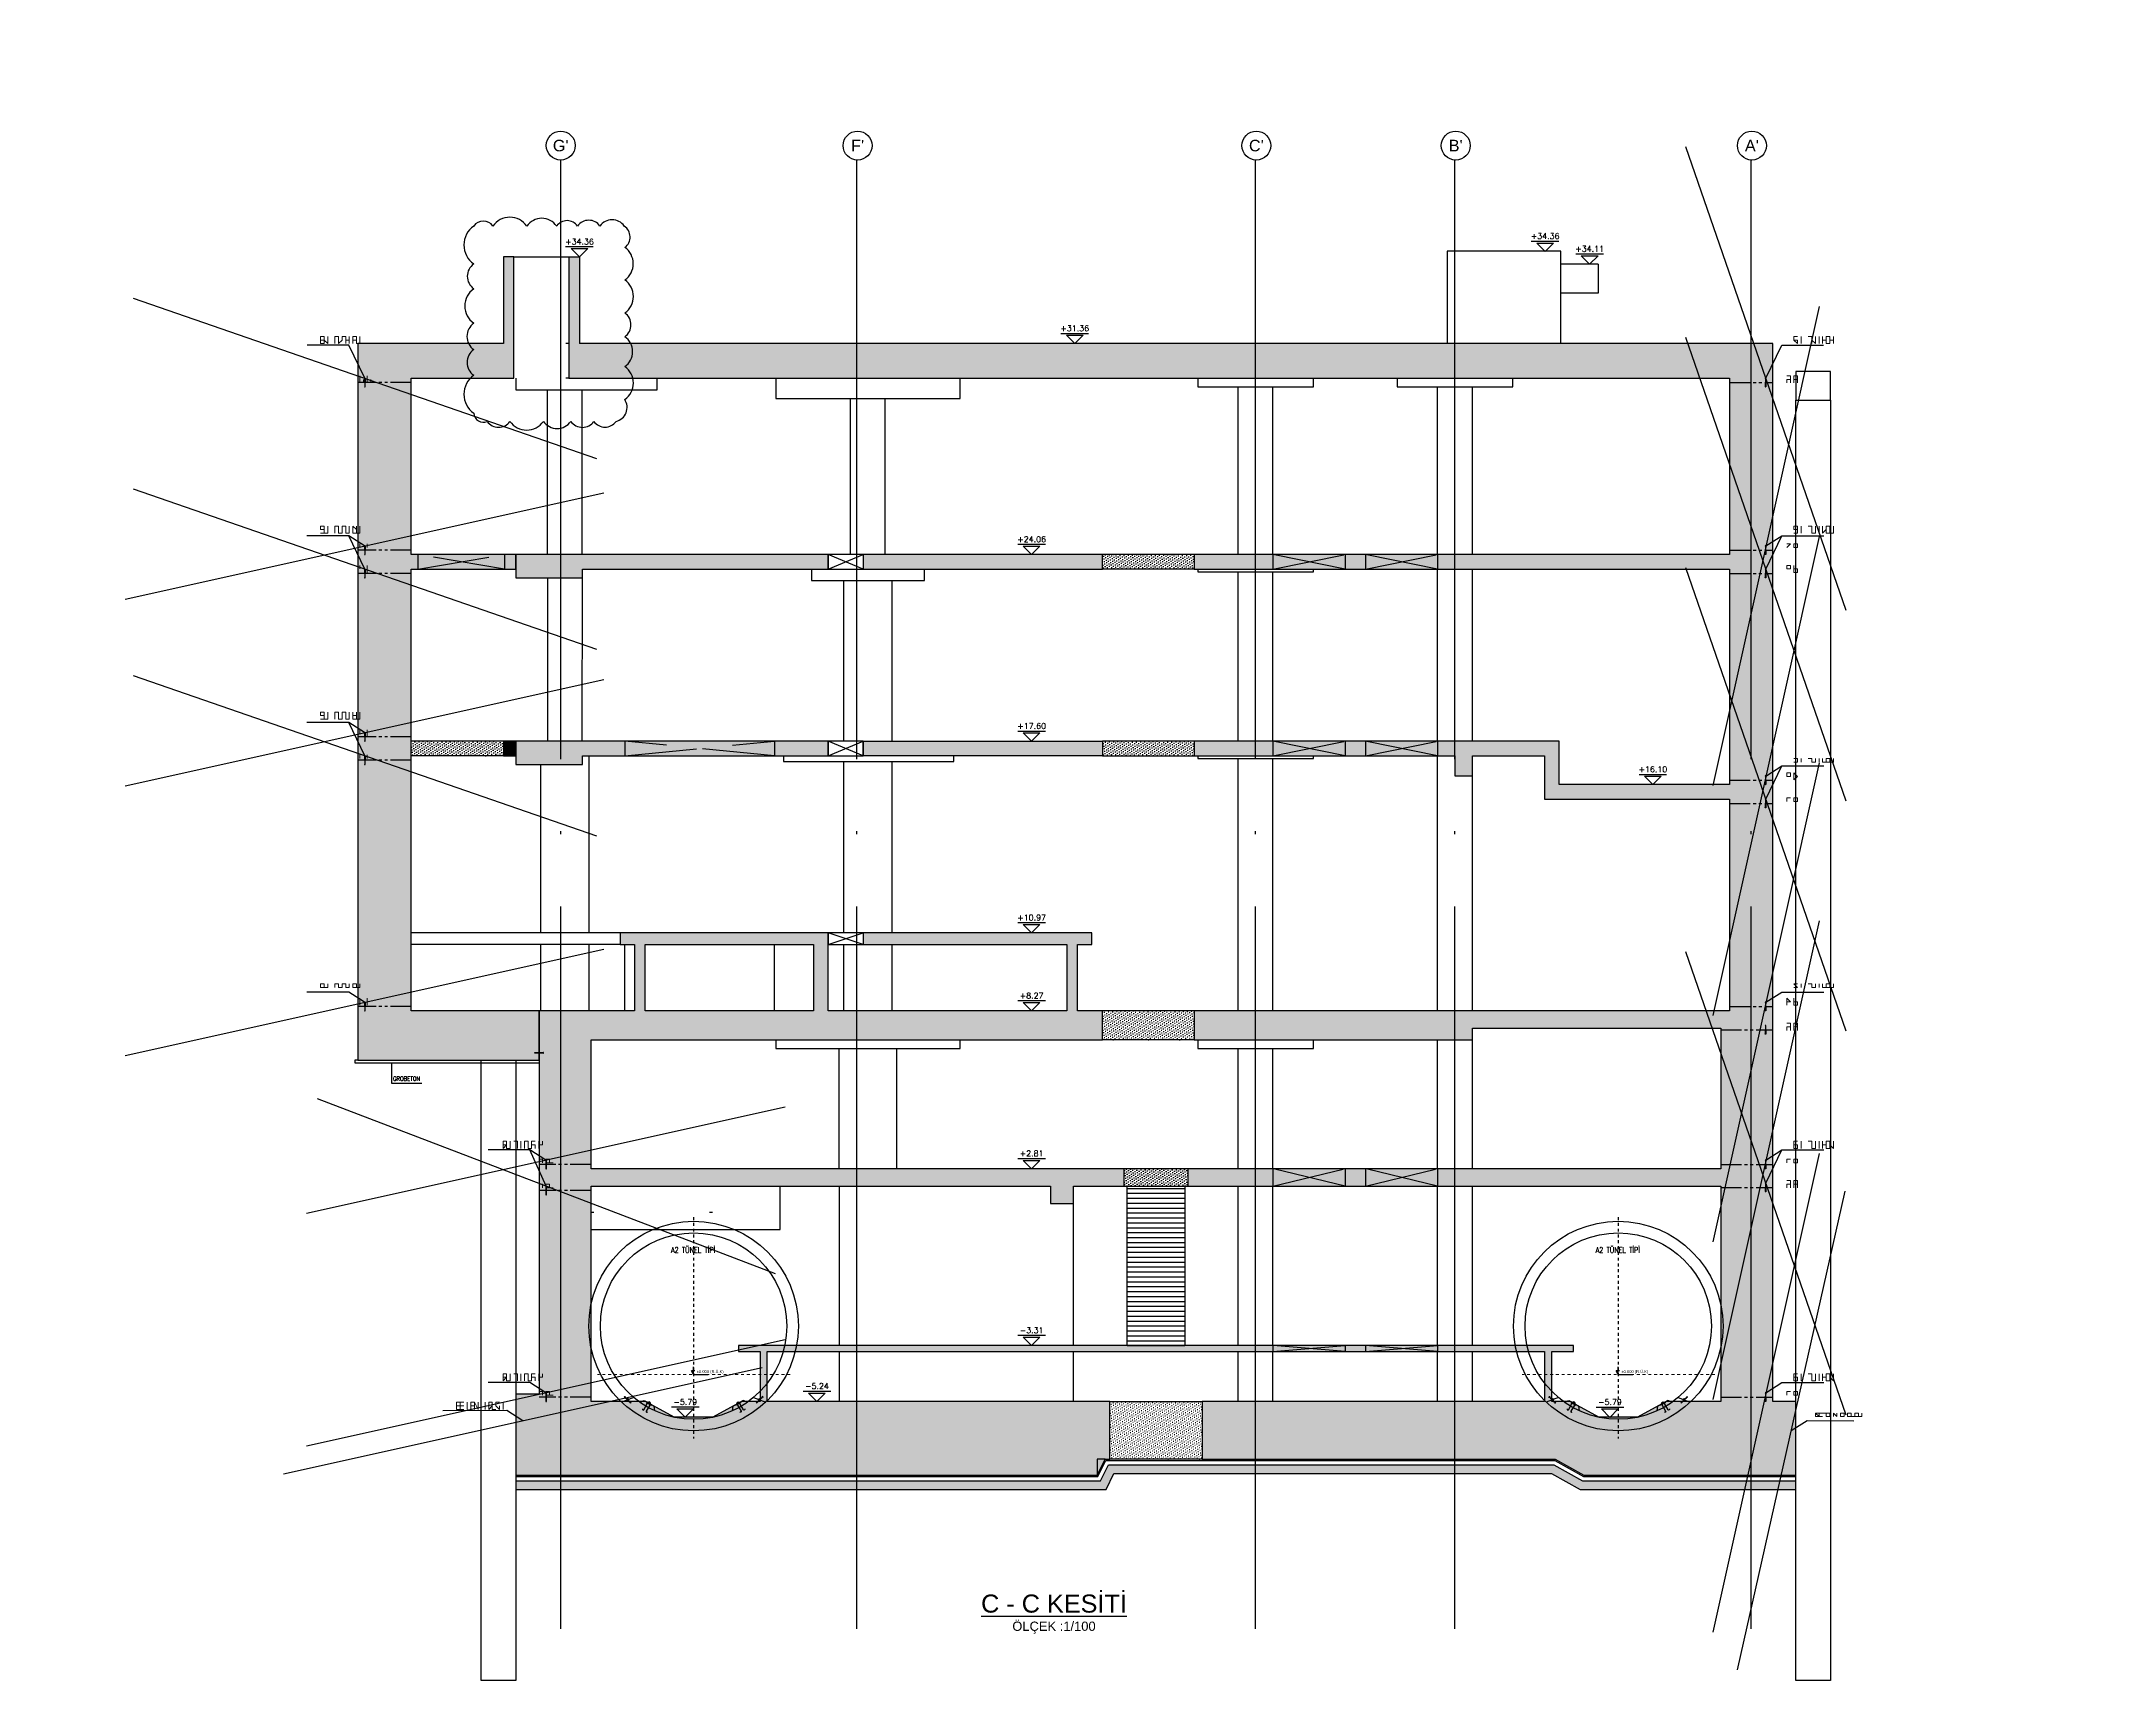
# Model space of a CAD drawing. Header units: inches. Extents: x 400392 to 401495, y 4543971 to 4544133.
# Drawn here: x 401037.1 to 401108.8, y 4543988.7 to 4544045.4 of the extents above; entities that cross this region are included whole.
import ezdxf
from ezdxf.enums import TextEntityAlignment as Align

# ---------------------------------------------------------------- set-up
doc = ezdxf.new("R2010")
doc.units = ezdxf.units.IN
doc.header["$MEASUREMENT"] = 0
for name, pattern in [('ACAD_ISO05W100', [33, 24, -3, 0, -3, 0, -3]), ('AKS', [3, 2.5, -0.25, 0, -0.25]), ('CIZGI', [0.4, 0.25, -0.15]), ('CONTINU', [0]), ('DASHDOT', [1, 0.5, -0.25, 0, -0.25]), ('DASHDOT2', [0.5, 0.25, -0.125, 0, -0.125]), ('Dot', [4, 0, -4]), ('HIDDEN', [0.375, 0.25, -0.125])]:
    doc.linetypes.add(name, pattern=pattern)
for name, color, linetype in [('aks prota', 2, 'AKS'), ('AXIS', 8, 'DASHDOT2'), ('caks prota', 4, 'Continuous'), ('görünüş prota', 4, 'Continuous'), ('inşaat derzi prota', 11, 'Continuous'), ('KALIP', 1, 'Continuous'), ('kesik prota', 2, 'CIZGI'), ('kesit prota', 1, 'Continuous'), ('kesit tarama prota', 252, 'Continuous'), ('KOT', 7, 'Continuous'), ('kot prota', 4, 'Continuous'), ('LINE V2', 7, 'Continuous'), ('merdiven prota', 2, 'Continuous'), ('not prota', 2, 'Continuous'), ('not çizgisi prota', 4, 'Continuous'), ('OLCU', 5, 'Continuous'), ('perde prota', 1, 'Continuous'), ('PRT-CST-rc_level', 6, 'Continuous'), ('PRT-CST-rc_levermark', 4, 'Continuous'), ('st_s_not yazısı', 6, 'Continuous'), ('st_s_not çizgisi', 4, 'CIZGI'), ('st_s_su tutucu', 2, 'Continuous'), ('st_s_ölçü', 4, 'Continuous'), ('t35 prota', 3, 'Continuous'), ('taks prota', 7, 'Continuous'), ('tplan prota', 7, 'Continuous'), ('WATER STOP_B', 5, 'Continuous')]:
    doc.layers.add(name, color=color, linetype=linetype)
doc.layers.add('PRT-Geo-Axis', color=12, linetype='DASHDOT', lineweight=18)
doc.layers.add('PRT-KD-kazik', color=172, linetype='Continuous', lineweight=25)
doc.styles.add('Arial', font='Arial.ttf')
doc.styles.add('NOT', font='romanstw.shx')
doc.styles.add('OLCU', font='romanstw.shx')
doc.styles.add('SIMPLXTW', font='simplxtw.shx', dxfattribs={"width": 0.6, "height": 125})
doc.styles.add('TAKS', font='Arial Unicode.ttf')
doc.styles.add('TEXT250', font='romanstw.shx', dxfattribs={"width": 0.8, "height": 25})
doc.styles.add('TUNNELCONSULT', font='Arial.ttf')
doc.dimstyles.new('1-50', dxfattribs={"dimtxt": 10, "dimasz": 4, "dimexe": 4, "dimexo": 8, "dimgap": 4, "dimtad": 1, "dimdec": 1, "dimrnd": 0.05, "dimzin": 9, "dimdsep": 46, "dimtxsty": 'OLCU', "dimblk1": 'OBLIQUE', "dimblk2": 'OBLIQUE', "dimsah": 1, "dimcen": 2, "dimdle": 4, "dimclrd": 4, "dimclre": 4, "dimclrt": 3, "dimadec": 1, "dimazin": 0, "dimtfac": 1, "dimtdec": 1, "dimtix": 1, "dimtmove": 2, "dimatfit": 3, "dimldrblk": 'OBLIQUE', "dimfxl": 1, "dimtvp": 1, "dimtolj": 1, "dimtzin": 1, "dimarcsym": 0})
pattern_1 = [(36.00000000000852, (401115.4445872359, 4543690.453004632), (-0.01454759243649026, 0.08754345112886382), [0, -0.07937499999999999])]

# ---------------------------------------------------------------- blocks, each defined once
blk = doc.blocks.new('KOTK5')
at = {"layer": 'PRT-CST-rc_levermark'}
blk.add_line((216.6666666667443, 160), (-213.3333333332557, 160), dxfattribs=at)
blk.add_lwpolyline([(130, 130), (-130, 130), (0, 0)], close=True, dxfattribs=at)
at = {"layer": 'PRT-CST-rc_level', "style": 'OLCU'}
blk.add_attdef('000.00', text='', height=90, dxfattribs=at).set_placement((0, 193.1381784435362), align=Align.CENTER)
blk = doc.blocks.new('D')
at = {"layer": 'st_s_su tutucu', "linetype": 'CONTINU', "ltscale": 0.2}
for p, q in [((-39987.83090962706, 52508.18991963421), (-39992.63090966878, 52508.18991966914)), ((-39992.63090966878, 52508.18991966914), (-39992.63090980848, 52507.38991968935)), ((-39992.63090980848, 52507.38991968935), (-39990.63090962501, 52506.05655179494)), ((-39992.63090980848, 52448.98991960261), (-39990.63090962501, 52450.32328749701)), ((-39992.63090966878, 52448.18991962282), (-39992.63090980848, 52448.98991960261)), ((-39987.83090962706, 52448.18991965774), (-39992.63090966878, 52448.18991962282)), ((-39990.63090992199, 52478.65671955824), (-39991.93117670823, 52478.6567195757)), ((-39991.93117670823, 52478.6567195757), (-39991.93117659182, 52477.72311959402)), ((-39991.93117659182, 52477.72311959402), (-39990.63090987367, 52477.72311951835)), ((-39990.6309096902, 52498.50671976196), (-39991.53117650332, 52498.50671977942)), ((-39991.53117650332, 52498.50671977942), (-39991.53117639622, 52497.87311976865)), ((-39991.53117639622, 52497.87311976865), (-39990.63090970417, 52497.87311978029)), ((-39990.63090980196, 52488.50671968629), (-39991.53117661508, 52488.50671963972)), ((-39991.53117661508, 52488.50671963972), (-39991.53117662905, 52487.87311965806)), ((-39991.53117662905, 52487.87311965806), (-39990.630909937, 52487.87311964059)), ((-39991.53117661508, 52467.87311965223), (-39991.53117662905, 52468.5067196339)), ((-39991.53117662905, 52468.5067196339), (-39990.630909937, 52468.50671965136)), ((-39990.63090980196, 52467.87311960567), (-39991.53117661508, 52467.87311965223)), ((-39991.53117650332, 52457.87311951254), (-39991.53117639622, 52458.50671952331)), ((-39991.53117639622, 52458.50671952331), (-39990.63090970417, 52458.50671951166)), ((-39990.6309096902, 52457.87311953), (-39991.53117650332, 52457.87311951254)), ((-39990.63090962501, 52506.05655179494), (-39990.6309096902, 52498.50671976196)), ((-39990.63090970417, 52497.87311978029), (-39990.63090980196, 52488.50671968629)), ((-39990.630909937, 52487.87311964059), (-39990.63090992199, 52478.65671955824)), ((-39990.630909937, 52468.50671965136), (-39990.63090992199, 52477.72311973372)), ((-39990.63090970417, 52458.50671951166), (-39990.63090980196, 52467.87311960567)), ((-39990.63090962501, 52450.32328749701), (-39990.6309096902, 52457.87311953)), ((-39989.83090974534, 52506.05655187643), (-39987.83090964103, 52507.38991968935)), ((-39989.83090955907, 52498.50671965136), (-39989.83090974534, 52506.05655187643)), ((-39988.9306429881, 52498.50671966883), (-39989.83090955907, 52498.50671965136)), ((-39989.83090992229, 52488.50671961062), (-39989.83090981984, 52497.87311973373)), ((-39989.83090981984, 52497.87311973373), (-39988.93064300207, 52497.87311962313)), ((-39988.93064335132, 52488.50671965136), (-39989.83090992229, 52488.50671961062)), ((-39989.83091007002, 52478.65671960481), (-39989.8309099316, 52487.87311978029)), ((-39989.8309099316, 52487.87311978029), (-39988.93064311383, 52487.87311964059)), ((-39988.53064343977, 52478.65671965137), (-39989.83091007002, 52478.65671960481)), ((-39989.83090998934, 52477.72311965805), (-39988.53064344908, 52477.72311964058)), ((-39989.83091007002, 52477.72311968715), (-39989.8309099316, 52468.50671951166)), ((-39989.8309099316, 52468.50671951166), (-39988.93064311383, 52468.50671965136)), ((-39988.93064335132, 52467.87311964059), (-39989.83090992229, 52467.87311968134)), ((-39989.83090992229, 52467.87311968134), (-39989.83090981984, 52458.50671955823)), ((-39989.83090981984, 52458.50671955823), (-39988.93064300207, 52458.50671966883)), ((-39988.9306429881, 52457.87311962313), (-39989.83090955907, 52457.87311964059)), ((-39989.83090955907, 52457.87311964059), (-39989.83090974534, 52450.32328741552)), ((-39989.83090974534, 52450.32328741552), (-39987.83090964103, 52448.98991960261)), ((-39988.93064300207, 52497.87311962313), (-39988.9306429881, 52498.50671966883)), ((-39988.93064311383, 52487.87311964059), (-39988.93064335132, 52488.50671965136)), ((-39988.93064311383, 52468.50671965136), (-39988.93064335132, 52467.87311964059)), ((-39988.93064300207, 52458.50671966883), (-39988.9306429881, 52457.87311962313)), ((-39988.53064344908, 52477.72311964058), (-39988.53064343977, 52478.65671965137)), ((-39987.83090964103, 52507.38991968935), (-39987.83090962706, 52508.18991963421)), ((-39987.83090964103, 52448.98991960261), (-39987.83090962706, 52448.18991965774))]:
    blk.add_line(p, q, dxfattribs=at)
blk = doc.blocks.new('_Oblique')
at = {"layer": 'st_s_ölçü', "lineweight": -2}
blk.add_line((-0.5, -0.5), (0.5, 0.5), dxfattribs=at)
blk = doc.blocks.new('KESITKOT')
at = {"layer": 'KOT', "linetype": 'Continuous'}
h = blk.add_hatch(dxfattribs=at)
h.set_pattern_fill('ANSI31', color=5, scale=200, angle=45, style=0)
h.set_pattern_definition([(90, (63253.65262141547, -35392.01672234735), (25, 5.329070518200751e-15), [])])
h.paths.add_polyline_path([(-149.9999999999854, 259.8076211353182), (1.455191522836685e-11, 259.8076211353182), (1.455191522836685e-11, 0)])
at = {"layer": 'KOT', "color": 4, "linetype": 'Continuous'}
for p, q in [((75, 259.8076211353182), (-150, 259.8076211353182)), ((0, 0), (-150, 259.8076211353182)), ((0, 0), (0, 519.6152422706364)), ((0, 0), (1000.000000000007, 0))]:
    blk.add_line(p, q, dxfattribs=at)
at = {"layer": 'KOT', "color": 7, "linetype": 'Continuous', "style": 'SIMPLXTW', "width": 0.7}
blk.add_attdef('%%P0.000', (216.1604628276546, 100), '', height=200, dxfattribs=at)
blk = doc.blocks.new('A$C05c5180b')
at = {"layer": 'AXIS', "color": 8, "linetype": 'DASHDOT', "ltscale": 3}
blk.add_line((909.3912549589586, 7722.44834685266), (909.3912549589586, 60.11717005832179), dxfattribs=at)
at = {"layer": 'KALIP'}
for p, q in [((-1158.216603603883, 1480.347913935642), (-1584.995128196402, 1325.013234358143)), ((2976.999113512487, 1480.347913935642), (3403.777638114319, 1325.013234358143)), ((-955.1455081848253, 1323.956508458934), (-805.5578237442824, 1383.127896259837)), ((-805.5578237442824, 1383.127896259837), (-459.0858499222377, 1183.234996546445)), ((-435.4375488256046, 1024.117156507506), (-459.0858499222377, 1183.234996546445)), ((2254.126142296038, 1024.083354348644), (2277.779467113636, 1183.234996546445)), ((2624.251440935739, 1383.127896259837), (2277.779467113636, 1183.234996546445)), ((2773.87997485706, 1323.94034990633), (2624.251440935739, 1383.127896259837))]:
    blk.add_line(p, q, dxfattribs=at)
at = {"layer": 'KALIP', "elevation": 1.568325220887654e-10}
for points in [[(-638.3178820060275, 1332.820720274904), (-658.307197091257, 1298.173479363119), (-606.3364765754086, 1268.18941344331), (-586.3470859328227, 1302.836785317777)], [(2457.011499197484, 1332.820720274904), (2477.000814282655, 1298.173479363119), (2425.030093766836, 1268.18941344331), (2405.04070312425, 1302.836785317777)]]:
    blk.add_lwpolyline(points, close=True, dxfattribs=at)
at = {"layer": 'KALIP'}
for radius in [3625.000000001637, 3225.000000001637]:
    blk.add_circle((909.3912549589586, 3955.348112577434), radius, dxfattribs=at)
at = {"layer": 'LINE V2', "color": 4, "elevation": 1.568325220887654e-10}
for points in [[(-861.3635213346279, 1086.293389983126, 0.9999999999999999), (-818.0545246068796, 1061.306777518941), (-695.6201235323388, 1273.5208614851, -0.414213562373095), (-668.3018798556004, 1280.849815190537), (-616.3310837822792, 1250.865880233527, -0.414213562373095), (-609.0021300768421, 1223.547636556745), (-731.436531151383, 1011.3335525906, 0.9999999999999999), (-688.1275344195601, 986.3469401240873, -0.9999999999999999)], [(2680.057138526085, 1086.293389983126, -0.9999999999999999), (2636.748141798336, 1061.306777518941), (2514.313740723795, 1273.5208614851, 0.414213562373095), (2486.995497046999, 1280.849815190537), (2435.024700973678, 1250.865880233527, 0.414213562373095), (2427.695747268241, 1223.547636556745), (2550.130148342781, 1011.3335525906, -0.9999999999999999), (2506.821151611017, 986.3469401240873, 0.9999999999999999)]]:
    blk.add_lwpolyline(points, format="xyb", dxfattribs=at)
for points in [[(-728.9344752744364, 1315.831072640387), (-555.6984883634141, 1215.884622783684), (-545.7038433777343, 1233.208221474786), (-718.9398302887857, 1333.154671331489)], [(2547.628092465893, 1315.831072640387), (2374.392105554842, 1215.884622783684), (2364.397460569191, 1233.208221474786), (2537.633447480213, 1333.154671331489)]]:
    blk.add_lwpolyline(points, close=True, dxfattribs=at)
at = {"layer": 'PRT-Geo-Axis', "linetype": 'DASHDOT', "ltscale": 3}
blk.add_line((4252.075579508499, 2280.348112586751), (-2415.337623733329, 2280.348112586747), dxfattribs=at)
at = {"layer": 'WATER STOP_B', "color": 3}
for points in [[(-1339.394592402969, 1404.533478117613, 0.5773502691895264), (-1338.563254702429, 1407.896345588633), (-1367.678902246902, 1435.901010371617, 0.5773502691896774), (-1371.006899756656, 1434.939536203816), (-1377.564772060156, 1408.412102845774, -0.5773502691898074), (-1380.892769569866, 1407.450628678002), (-1419.009971933134, 1444.113370697327), (-1423.690610489663, 1439.247044906377), (-1427.115489067583, 1442.541238392889), (-1422.434850510894, 1447.407564183657), (-1449.637249548163, 1473.571985399685), (-1454.317888104735, 1468.705659608793), (-1457.742766682612, 1471.999853095287), (-1453.062128125937, 1476.866178886157), (-1470.262310319697, 1493.410043686126), (-1487.868070861383, 1489.531594276574), (-1492.192412500066, 1493.690929486813), (-1467.236401238682, 1519.636979319323), (-1462.912059599825, 1515.477644109124), (-1466.102975109548, 1497.734385325213), (-1448.902792915716, 1481.190520524946), (-1444.222154359217, 1486.056846315747), (-1440.797275781253, 1482.762652829184), (-1445.477914337811, 1477.896327038306), (-1418.275515300644, 1451.731905822464), (-1413.594876744086, 1456.598231613334), (-1410.169998166166, 1453.304038126793), (-1414.850636722724, 1448.43771233593), (-1383.391193850926, 1418.178685792212, 0.5773502691899163), (-1380.06319634126, 1419.140159959941), (-1373.78243660451, 1444.546637494404, -0.5773502691894145), (-1370.454439094799, 1445.508111662122), (-1328.855492504255, 1405.496480362697, -0.5773502691898413), (-1329.686830204781, 1402.133612891666), (-1354.829865038613, 1394.86967161149, 0.5773502691890604), (-1355.661202739095, 1391.506804140474), (-1324.201759867297, 1361.247777596687), (-1319.521121310696, 1366.114103387543), (-1316.096242732703, 1362.819909901027), (-1320.776881289363, 1357.953584110179), (-1293.574482252297, 1331.789162894293), (-1288.893843695594, 1336.655488685061), (-1285.468965117645, 1333.361295198512), (-1290.149603674334, 1328.494969407708), (-1272.949421480414, 1311.951104607484), (-1255.343660938932, 1315.829554017389), (-1251.019319300191, 1311.67021880703), (-1275.975330561603, 1285.724168974415), (-1280.299672200374, 1289.88350418468), (-1277.108756690868, 1307.626762968932), (-1294.308938884627, 1324.170627768959), (-1298.989577441171, 1319.304301978085), (-1302.414456019018, 1322.598495464601), (-1297.733817462387, 1327.464821255366), (-1324.936216499598, 1353.629242471434), (-1329.616855056142, 1348.762916680564), (-1333.041733634003, 1352.05711016705), (-1328.361095077344, 1356.923435957873), (-1366.478297440597, 1393.586177977104, -0.5773502691892097), (-1365.646959740101, 1396.949045448149)], [(3158.177102320886, 1404.533478117613, -0.5773502691895264), (3157.345764620346, 1407.896345588633), (3186.461412164819, 1435.901010371617, -0.5773502691896774), (3189.789409674573, 1434.939536203816), (3196.347281978073, 1408.412102845774, 0.5773502691898074), (3199.675279487783, 1407.450628678002), (3237.792481851051, 1444.113370697327), (3242.47312040758, 1439.247044906377), (3245.8979989855, 1442.541238392889), (3241.217360428811, 1447.407564183657), (3268.41975946608, 1473.571985399685), (3273.100398022652, 1468.705659608793), (3276.525276600529, 1471.999853095287), (3271.844638043855, 1476.866178886157), (3289.044820237614, 1493.410043686126), (3306.6505807793, 1489.531594276574), (3310.974922417983, 1493.690929486813), (3286.0189111566, 1519.636979319323), (3281.694569517742, 1515.477644109124), (3284.885485027466, 1497.734385325213), (3267.685302833634, 1481.190520524946), (3263.004664277134, 1486.056846315747), (3259.57978569917, 1482.762652829184), (3264.260424255728, 1477.896327038306), (3237.058025218561, 1451.731905822464), (3232.377386662003, 1456.598231613334), (3228.952508084083, 1453.304038126793), (3233.633146640641, 1448.43771233593), (3202.173703768844, 1418.178685792212, -0.5773502691899163), (3198.845706259177, 1419.140159959941), (3192.564946522427, 1444.546637494404, 0.5773502691894145), (3189.236949012717, 1445.508111662122), (3147.638002422173, 1405.496480362697, 0.5773502691898413), (3148.469340122698, 1402.133612891666), (3173.61237495653, 1394.86967161149, -0.5773502691890604), (3174.443712657012, 1391.506804140474), (3142.984269785215, 1361.247777596687), (3138.303631228613, 1366.114103387543), (3134.87875265062, 1362.819909901027), (3139.55939120728, 1357.953584110179), (3112.356992170215, 1331.789162894293), (3107.676353613511, 1336.655488685061), (3104.251475035562, 1333.361295198512), (3108.932113592251, 1328.494969407708), (3091.731931398332, 1311.951104607484), (3074.126170856849, 1315.829554017389), (3069.801829218108, 1311.67021880703), (3094.75784047952, 1285.724168974415), (3099.082182118291, 1289.88350418468), (3095.891266608785, 1307.626762968932), (3113.091448802545, 1324.170627768959), (3117.772087359088, 1319.304301978085), (3121.196965936935, 1322.598495464601), (3116.516327380305, 1327.464821255366), (3143.718726417515, 1353.629242471434), (3148.399364974059, 1348.762916680564), (3151.824243551921, 1352.05711016705), (3147.143604995261, 1356.923435957873), (3185.260807358514, 1393.586177977104, 0.5773502691892097), (3184.429469658018, 1396.949045448149)]]:
    blk.add_lwpolyline(points, format="xyb", close=True, dxfattribs=at)
at = {"layer": 'OLCU'}
ref = blk.add_blockref('KESITKOT', (909.3912549589586, 2280.348112586749), dxfattribs=dict(at, xscale=0.4999999999987873, yscale=0.4999999999987873, zscale=0.4999999999987873))
ref.add_attrib('%%P0.000', '%%P0.000 (R.Ü.K)', (1017.471486372786, 2330.348112586749), dxfattribs={"layer": 'KOT', "color": 1, "linetype": 'Continuous', "height": 100, "style": 'TUNNELCONSULT'})
at = {"layer": 'not prota', "style": 'TEXT250', "width": 0.7}
blk.add_text('A2 TÜNEL TİPİ', height=200, dxfattribs=at).set_placement((891.3685132012033, 6585.382700727812), align=Align.MIDDLE_CENTER)

msp = doc.modelspace()

# ---------------------------------------------------------------- hatches: boundary and pattern name
at = {"layer": 'kesit tarama prota'}
h = msp.add_hatch(color=256, dxfattribs=at)
h.dxf.hatch_style = 1
h.paths.add_polyline_path([(401049.8524663384, 4544033.792807282), (401053.3956231583, 4544033.792807282), (401053.396064831, 4544037.992807282), (401053.0476944713, 4544037.992807282), (401053.0476944713, 4544034.992807282), (401047.998364372, 4544034.992807282), (401047.998364372, 4544010.202807282), (401054.271772041, 4544010.202807282), (401054.271772041, 4544011.902807282), (401049.8524663384, 4544011.902807282), (401049.8524663384, 4544027.192807282), (401053.4732001024, 4544027.192807282), (401053.4732001024, 4544027.692807282), (401049.8524663384, 4544027.692807282)])
h = msp.add_hatch(color=256, dxfattribs=at)
h.dxf.hatch_style = 1
h.paths.add_polyline_path([(401055.6734105063, 4544034.992807282), (401055.6734105063, 4544037.992807282), (401055.3025901132, 4544037.992807282), (401055.3025901132, 4544033.792807282), (401083.9717720443, 4544033.792807282), (401087.9717720443, 4544033.792807282), (401095.471773593, 4544033.792807282), (401095.471773593, 4544027.692807282), (401076.9485783242, 4544027.692807282), (401076.9485783242, 4544027.192807282), (401095.471773593, 4544027.192807282), (401095.471773593, 4544019.732807282), (401089.5717735931, 4544019.732807282), (401089.5717735931, 4544021.232807282), (401076.9485783242, 4544021.232807282), (401076.9485783242, 4544020.732807282), (401085.9717720408, 4544020.732807282), (401085.9717720408, 4544020.032807282), (401086.5717720411, 4544020.032807282), (401086.5717720411, 4544020.732807282), (401089.0717735931, 4544020.732807282), (401089.0717735931, 4544019.232807282), (401095.471773593, 4544019.232807282), (401095.471773593, 4544011.902807282), (401076.9485783242, 4544011.902807282), (401076.9485783242, 4544010.902807282), (401086.5717720411, 4544010.902807282), (401086.5717720411, 4544011.302807283), (401095.171773593, 4544011.302807283), (401095.171773593, 4544006.442807282), (401076.721802245, 4544006.442807282), (401076.721802245, 4544005.842807283), (401095.171773593, 4544005.842807283), (401095.171773593, 4543998.392807283), (401093.2811068916, 4543998.392807283), (401092.2918173515, 4543997.842807283), (401090.9517280982, 4543997.842807283), (401089.9624385581, 4543998.392807283), (401089.3211940679, 4543998.392807283), (401089.3211940679, 4544000.122807282), (401090.0717720409, 4544000.122807282), (401090.0717720409, 4544000.322807282), (401061.1717720407, 4544000.322807282), (401061.1717720407, 4544000.122807282), (401061.9211948717, 4544000.122807282), (401061.9211948717, 4543998.392807283), (401061.2811039293, 4543998.392807283), (401060.2918143892, 4543997.842807283), (401058.9517251358, 4543997.842807283), (401057.9624355955, 4543998.392807283), (401056.0717720409, 4543998.392807283), (401056.0717720409, 4544005.842807283), (401071.9717720408, 4544005.842807283), (401071.9717720408, 4544005.242807282), (401072.7717826074, 4544005.242807282), (401072.7717826074, 4544005.842807283), (401074.5218022417, 4544005.842807283), (401074.5218022417, 4544006.442807282), (401056.0734207593, 4544006.442807282), (401056.0734207593, 4544010.902807282), (401073.7729992578, 4544010.902807282), (401073.7729992578, 4544011.902807282), (401072.9051341187, 4544011.902807282), (401072.9051341187, 4544014.202807282), (401073.3995613098, 4544014.202807282), (401073.3995613098, 4544014.602807282), (401065.4887262532, 4544014.602807282), (401065.4887262532, 4544014.202807282), (401072.5343137251, 4544014.202807282), (401072.5343137251, 4544011.902807282), (401064.2776416601, 4544011.902807282), (401064.2776416601, 4544014.602807282), (401057.0834640067, 4544014.602807282), (401057.0834640067, 4544014.202807282), (401057.577891198, 4544014.202807282), (401057.5778911978, 4544011.902807282), (401054.271772041, 4544011.902807282), (401054.271772041, 4543998.644788883), (401053.4717735949, 4543998.644788881), (401053.4717735949, 4543995.842807283), (401073.5849715062, 4543995.842807283), (401073.8599715061, 4543996.392807283), (401074.0218022417, 4543996.392807283), (401074.0218022417, 4543998.392807283), (401062.1711948643, 4543998.392807283), (401062.1711948643, 4544000.122807282), (401089.0711940751, 4544000.122807282), (401089.0711940751, 4543998.392807283), (401077.221802245, 4543998.392807283), (401077.221802245, 4543996.392807283), (401089.443861197, 4543996.392807283), (401090.4331507371, 4543995.842807283), (401092.8103947125, 4543995.842807283), (401093.7996842529, 4543995.842807283), (401097.7717733791, 4543995.842807283), (401097.7717733791, 4543998.392807282), (401096.971773593, 4543998.392807282), (401096.971773593, 4544034.992807282)])
h.paths.add_polyline_path([(401063.767251175, 4544014.202807282), (401063.767251175, 4544011.902807282), (401057.9487115909, 4544011.902807282), (401057.9487115909, 4544014.202807282)], flags=16)
h = msp.add_hatch(color=256, dxfattribs=at)
h.dxf.hatch_style = 1
h.paths.add_polyline_path([(401055.772204947, 4544027.192807282), (401064.2776416601, 4544027.192807282), (401064.2776416601, 4544027.692807282), (401053.4732001024, 4544027.692807282), (401053.4732001024, 4544026.892807283), (401055.772204947, 4544026.892807283)])
h = msp.add_hatch(color=256, dxfattribs=at)
h.dxf.hatch_style = 1
h.paths.add_polyline_path([(401073.7729992578, 4544027.692807282), (401065.4887262532, 4544027.692807282), (401065.4887262532, 4544027.192807282), (401073.7729992578, 4544027.192807282)])
h = msp.add_hatch(dxfattribs=at)
h.set_pattern_fill('DOTS', color=2, scale=0.04999999999999999, angle=36.00000000002025)
h.set_pattern_definition(pattern_1)
h.paths.add_polyline_path([(401076.9485783242, 4544027.692807282), (401073.7729992578, 4544027.692807282), (401073.7729992578, 4544027.192807282), (401076.9485783242, 4544027.192807282)])
h = msp.add_hatch(dxfattribs=at)
h.set_pattern_fill('DOTS', color=2, scale=0.04999999999999999, angle=36.00000000002025)
h.set_pattern_definition(pattern_1)
h.paths.add_polyline_path([(401053.0444838575, 4544020.732807282), (401053.0444838575, 4544021.232807282), (401049.8524663384, 4544021.232807282), (401049.8524663384, 4544020.732807282)])
h = msp.add_hatch(color=256, dxfattribs=at)
h.dxf.hatch_style = 1
h.paths.add_polyline_path([(401053.0444838575, 4544020.732807282), (401053.4736954542, 4544020.732807282), (401053.4736954542, 4544021.232807282), (401053.0444838575, 4544021.232807282)])
h = msp.add_hatch(color=256, dxfattribs=at)
h.dxf.hatch_style = 1
h.paths.add_polyline_path([(401055.772204947, 4544020.732807282), (401064.2776416601, 4544020.732807282), (401064.2776416601, 4544021.232807282), (401053.4736954542, 4544021.232807282), (401053.4736954542, 4544020.432807283), (401055.772204947, 4544020.432807283)])
h = msp.add_hatch(color=256, dxfattribs=at)
h.dxf.hatch_style = 1
h.paths.add_polyline_path([(401073.7729992578, 4544021.232807282), (401065.4887262532, 4544021.232807282), (401065.4887262532, 4544020.732807282), (401073.7729992578, 4544020.732807282)])
h = msp.add_hatch(dxfattribs=at)
h.set_pattern_fill('DOTS', color=2, scale=0.04999999999999999, angle=36.00000000002025)
h.set_pattern_definition(pattern_1)
h.paths.add_polyline_path([(401076.9485783242, 4544021.232807282), (401073.7729992578, 4544021.232807282), (401073.7729992578, 4544020.732807282), (401076.9485783242, 4544020.732807282)])
h = msp.add_hatch(dxfattribs=at)
h.set_pattern_fill('DOTS', color=2, scale=0.04999999999999999, angle=36.00000000002025)
h.set_pattern_definition(pattern_1)
h.paths.add_polyline_path([(401076.9485783242, 4544011.902807282), (401073.7729992578, 4544011.902807282), (401073.7729992578, 4544010.902807282), (401076.9485783242, 4544010.902807282)])
h = msp.add_hatch(dxfattribs=at)
h.set_pattern_fill('DOTS', color=2, scale=0.04999999999999999, angle=36.00000000002025)
h.set_pattern_definition(pattern_1)
h.paths.add_polyline_path([(401076.721802245, 4544006.442807282), (401074.5218022417, 4544006.442807282), (401074.5218022417, 4544005.842807283), (401076.721802245, 4544005.842807283)])
h = msp.add_hatch(dxfattribs=at)
h.set_pattern_fill('DOTS', color=2, scale=0.04999999999999999, angle=36.00000000002025)
h.set_pattern_definition(pattern_1)
h.paths.add_polyline_path([(401077.221802245, 4543998.392807283), (401074.0218022417, 4543998.392807283), (401074.0218022417, 4543996.392807283), (401077.221802245, 4543996.392807283)])
h = msp.add_hatch(dxfattribs=at)
h.set_pattern_fill('AR-CONC', color=253, scale=0.001, angle=3.428637946617671e-11)
h.set_pattern_definition([(50.00000000003427, (401274.6622833703, 4543690.453004632), (0.1821846689960135, -0.01593908553879405), [0.01905, -0.20955]), (355.0000000000343, (401274.6622833703, 4543690.453004632), (-0.03524342142508365, 0.1910568452390141), [0.01524, -0.16764058417]), (100.4514447000342, (401274.6774653772, 4543690.451676379), (0.1469412470902485, 0.1751177519122831), [0.01619000879999999, -0.1780902445999997]), (46.18420000003428, (401274.6622833703, 4543690.503804632), (0.2710790408921551, -0.04204232793256493), [0.028575, -0.314325]), (96.6355576100341, (401274.6848732702, 4543690.500301132), (0.2374041340513549, 0.2474261245978636), [0.02428502313999998, -0.2671356081599998]), (351.1841511700343, (401274.6622833703, 4543690.503804632), (0.237404134064829, 0.2474261245856747), [0.02285996707, -0.25145973192]), (21.00000000003428, (401274.6876833703, 4543690.491104632), (0.1516143912691937, -0.1022651981869969), [0.01905, -0.20955]), (326.0000000000343, (401274.6876833703, 4543690.491104632), (0.06180202834753685, 0.1841879661223562), [0.01524, -0.16764]), (71.45144500003427, (401274.7003179028, 4543690.482582532), (0.2134164192786671, 0.08192276888603296), [0.0161900088, -0.1780899376]), (37.50000000003422, (401274.6622833703, 4543690.453004632), (0.00308860325054122, 0.08455503887315496), [0, -0.1656079999999995, 0, -0.1701799999999995, 0, -0.1682749999999995]), (7.500000000034292, (401274.6622833703, 4543690.453004632), (0.0668196625102458, 0.1001805748181595), [0, -0.09702799999999993, 0, -0.1617979999999999, 0, -0.06413499999999997]), (327.5000000000343, (401274.6056413702, 4543690.453004632), (0.1355905951668748, -0.005728743992592289), [0, -0.0635, 0, -0.19812, 0, -0.26289]), (317.5000000000343, (401274.5802413703, 4543690.453004632), (0.1481291813860028, 0.02542649103342167), [0, -0.08255000000000001, 0, -0.131572, 0, -0.18669])])
h.paths.add_polyline_path([(401058.3812900386, 4543995.642807283), (401056.938759114, 4543995.644788883), (401053.4717735963, 4543995.644788883), (401053.4717735963, 4543995.344788883), (401056.8609725098, 4543995.344788883), (401058.3035034345, 4543995.342807283), (401073.8939885006, 4543995.342807283), (401074.1689885005, 4543995.892807283), (401089.3142168567, 4543995.892807283), (401090.3035063968, 4543995.342807283), (401092.9400390529, 4543995.342807283), (401093.929328593, 4543995.342807283), (401097.7717733791, 4543995.342807283), (401097.7717733791, 4543995.642807283), (401093.8515419888, 4543995.642807283), (401092.8622524487, 4543995.642807283), (401090.3812930009, 4543995.642807283), (401089.3920034608, 4543996.192807282), (401073.9835783039, 4543996.192807282), (401073.708578304, 4543995.642807283)])

# ---------------------------------------------------------------- linework, layer by layer
at = {"layer": 'aks prota', "ltscale": 10}
for p, q in [((401055.0217720408, 4543990.517957627), (401055.0217720408, 4544041.346462552)), ((401065.2717720408, 4543990.517957627), (401065.2717720408, 4544041.346462552)), ((401079.0717720409, 4543990.517957627), (401079.0717720409, 4544041.346462552)), ((401085.9717720408, 4543990.517957627), (401085.9717720408, 4544041.346462552)), ((401096.221773593, 4543990.517957627), (401096.221773593, 4544041.346462552))]:
    msp.add_line(p, q, dxfattribs=at)
at = {"layer": 'caks prota', "ltscale": 0.05}
for centre in [(401055.0217720408, 4544041.846462552), (401065.2964837477, 4544041.845851511), (401079.0964837478, 4544041.845851511), (401085.9964837477, 4544041.845851511), (401096.2464853, 4544041.845851511)]:
    msp.add_circle(centre, 0.5, dxfattribs=at)
at = {"layer": 'görünüş prota'}
for p, q in [((401054.5705964701, 4544027.692807282), (401054.5705964701, 4544033.392807283)), ((401055.7705964703, 4544027.692807282), (401055.7705964703, 4544033.392807283)), ((401078.4717720408, 4544027.692807282), (401078.4717720408, 4544033.492807282)), ((401079.6717720407, 4544027.692807282), (401079.6717720407, 4544033.492807282)), ((401085.3717720411, 4544027.692807282), (401085.3717720411, 4544033.492807282)), ((401086.5717720411, 4544027.692807282), (401086.5717720411, 4544033.492807282)), ((401065.0538324547, 4544027.692807282), (401065.0538324547, 4544033.092807283)), ((401066.2538324549, 4544027.692807282), (401066.2538324549, 4544033.092807283)), ((401065.4887262532, 4544027.692807282), (401065.4887262532, 4544027.192807282)), ((401054.57120485, 4544021.232807282), (401054.57120485, 4544026.892807283)), ((401055.7705960682, 4544021.232807282), (401055.772204947, 4544026.892807283)), ((401078.4717720408, 4544021.232807282), (401078.4717720408, 4544027.092807283)), ((401079.6717720407, 4544021.232807282), (401079.6717720407, 4544027.092807283)), ((401085.3717720411, 4544021.232807282), (401085.3717720411, 4544027.192807282)), ((401086.5717720411, 4544021.232807282), (401086.5717720411, 4544027.192807282)), ((401064.8239607828, 4544021.232807282), (401064.8239607828, 4544026.792807282)), ((401066.4889465557, 4544021.232807282), (401066.4889465557, 4544026.792807282)), ((401065.4887262532, 4544021.232807282), (401065.4887262532, 4544020.732807282)), ((401054.3366301817, 4544014.602807282), (401054.3366301817, 4544020.432807283)), ((401056.0032241769, 4544014.602807282), (401056.0032241769, 4544020.732807282)), ((401064.8209897804, 4544014.602807282), (401064.8209897804, 4544020.532807282)), ((401066.4889465557, 4544014.602807282), (401066.4889465557, 4544020.532807282)), ((401078.4717720408, 4544011.902807282), (401078.4717720408, 4544020.632807283)), ((401079.671772041, 4544011.902807282), (401079.671772041, 4544020.632807283)), ((401085.3717720411, 4544011.902807282), (401085.3717720411, 4544020.732807282)), ((401086.5717720411, 4544011.902807282), (401086.5717720411, 4544020.032807282)), ((401057.0834640067, 4544014.602807282), (401049.8524663384, 4544014.602807282)), ((401057.0834640067, 4544014.202807282), (401049.8524663384, 4544014.202807282)), ((401054.3366301817, 4544011.902807282), (401054.3366301817, 4544014.202807282)), ((401056.0032241769, 4544011.902807282), (401056.0032241769, 4544014.202807282)), ((401057.2383984491, 4544011.902807282), (401057.2383984491, 4544014.202807282)), ((401062.4161072132, 4544011.902807282), (401062.4161072132, 4544014.202807282)), ((401064.8209897804, 4544011.902807282), (401064.8209897804, 4544014.202807282)), ((401066.4889465557, 4544011.902807282), (401066.4889465557, 4544014.202807282)), ((401064.6538324548, 4544006.442807282), (401064.6538324548, 4544010.602807282)), ((401066.6538324548, 4544006.442807282), (401066.6538324548, 4544010.602807282)), ((401078.4717720408, 4544006.442807282), (401078.4717720408, 4544010.602807282)), ((401079.671772041, 4544006.442807282), (401079.671772041, 4544010.602807282)), ((401085.3717720411, 4544006.442807282), (401085.3717720411, 4544010.902807282)), ((401086.5717720411, 4544006.442807282), (401086.5717720411, 4544010.902807282)), ((401062.6226836027, 4544004.342807283), (401062.6226836027, 4544005.842807283)), ((401064.6717720412, 4544000.322807282), (401064.6717720412, 4544005.842807283)), ((401072.7717826074, 4544000.322807282), (401072.7717826074, 4544005.842807283)), ((401078.471772041, 4544000.322807282), (401078.4717720412, 4544005.842807283)), ((401079.6717720407, 4544000.322807282), (401079.6717720407, 4544005.842807283)), ((401085.3717720409, 4544000.322807282), (401085.3717720409, 4544005.842807283)), ((401086.5717720406, 4544000.322807282), (401086.5717720406, 4544005.842807283)), ((401064.6717720412, 4543998.392807283), (401064.6717720412, 4544000.122807282)), ((401072.7717826074, 4543998.392807283), (401072.7717826074, 4544000.122807282)), ((401078.4717720412, 4543998.392807283), (401078.4717720412, 4544000.122807282)), ((401079.6717720407, 4543998.392807283), (401079.6717720407, 4544000.122807282)), ((401085.3717720409, 4543998.392807283), (401085.3717720409, 4544000.122807282)), ((401086.5717720406, 4543998.392807283), (401086.5717720406, 4544000.122807282)), ((401073.6158732055, 4543995.792807282), (401073.8908732057, 4543996.342807283)), ((401073.8908732057, 4543996.342807283), (401089.4308967628, 4543996.342807283)), ((401089.4308967628, 4543996.342807283), (401090.4201863031, 4543995.792807282)), ((401053.4717735968, 4543995.792807282), (401073.6158732055, 4543995.792807282)), ((401090.4201863031, 4543995.792807282), (401097.7717733791, 4543995.792807282))]:
    msp.add_line(p, q, dxfattribs=at)
for points in [[(401053.396064831, 4544037.992807282), (401055.3025901132, 4544037.992807282)], [(401089.631773593, 4544034.992807282), (401089.631773593, 4544038.192807282), (401085.6980801998, 4544038.192807282), (401085.6980801998, 4544034.992807282)], [(401090.931773593, 4544037.742807282), (401090.931773593, 4544036.742807282), (401089.631773593, 4544036.742807282)], [(401090.931773593, 4544037.742807282), (401089.6317735932, 4544037.742807282)], [(401053.472204947, 4544033.792807282), (401053.472204947, 4544033.392807283), (401058.3611184704, 4544033.392807283), (401058.3611184704, 4544033.792807282)], [(401062.4633104615, 4544033.792807282), (401062.4633104615, 4544033.092807283), (401068.844483906, 4544033.092807283), (401068.844483906, 4544033.792807282)], [(401077.0717720441, 4544033.792807282), (401077.0717720441, 4544033.492807282), (401081.0717720441, 4544033.492807282), (401081.0717720441, 4544033.792807282)], [(401083.9717720443, 4544033.792807282), (401083.9717720443, 4544033.492807282), (401087.9717720408, 4544033.492807282), (401087.9717720443, 4544033.792807282)], [(401065.4887262532, 4544027.692807282), (401064.2776416601, 4544027.692807282)], [(401076.9485783242, 4544027.692807282), (401073.7729992578, 4544027.692807282)], [(401063.6978508372, 4544027.192807282), (401063.6978508372, 4544026.792807282), (401067.608897128, 4544026.792807282), (401067.608897128, 4544027.192807282)], [(401064.2776416601, 4544027.192807282), (401065.4887262532, 4544027.192807282)], [(401076.9485783242, 4544027.192807282), (401073.7729992578, 4544027.192807282)], [(401077.0717720409, 4544027.192807282), (401077.0717720409, 4544027.092807283), (401081.0717720409, 4544027.092807283), (401081.0717720409, 4544027.192807282)], [(401053.0444838575, 4544021.232807282), (401049.8524663384, 4544021.232807282)], [(401065.4887262532, 4544021.232807282), (401064.2776416601, 4544021.232807282)], [(401076.9485783242, 4544021.232807282), (401073.7729992578, 4544021.232807282)], [(401053.0444838575, 4544020.732807282), (401049.8524663384, 4544020.732807282)], [(401062.7280051709, 4544020.732807282), (401062.7280051709, 4544020.532807282), (401068.6236389606, 4544020.532807282), (401068.6236389606, 4544020.732807282)], [(401064.2776416601, 4544020.732807282), (401065.4887262532, 4544020.732807282)], [(401073.7729992578, 4544020.732807282), (401076.9485783242, 4544020.732807282)], [(401077.0717720406, 4544020.732807282), (401077.0717720406, 4544020.632807283), (401081.0717720406, 4544020.632807283), (401081.0717720406, 4544020.732807282)], [(401065.4887262532, 4544014.602807282), (401064.2776416601, 4544014.602807282)], [(401064.2776416601, 4544014.202807282), (401065.4887262532, 4544014.202807282)], [(401076.9485783242, 4544011.902807282), (401073.7729992578, 4544011.902807282)], [(401062.4633104632, 4544010.902807282), (401062.4633104632, 4544010.602807282), (401068.8443544494, 4544010.602807282), (401068.8443544494, 4544010.902807282)], [(401076.9485783242, 4544010.902807282), (401073.7729992578, 4544010.902807282)], [(401077.0717720409, 4544010.902807282), (401077.0717720409, 4544010.602807282), (401081.0717720409, 4544010.602807282), (401081.0717720409, 4544010.902807282)], [(401047.998364372, 4544010.202807282), (401047.8983643719, 4544010.202807282), (401047.8983643719, 4544010.102807282)], [(401047.8983643719, 4544010.102807282), (401054.271772041, 4544010.102807282)], [(401076.721802245, 4544006.442807282), (401074.5218022417, 4544006.442807282)], [(401074.5218022417, 4544005.842807283), (401076.721802245, 4544005.842807283)], [(401074.6218596134, 4544000.322807282), (401074.6218596134, 4544005.842807283)], [(401074.6218596134, 4544005.762807283), (401076.6217724821, 4544005.762807283)], [(401074.6218596134, 4544005.592807283), (401076.6217724821, 4544005.592807283)], [(401074.6218596134, 4544005.422807283), (401076.6217724821, 4544005.422807283)], [(401076.6217724821, 4544005.842807283), (401076.6217724821, 4544000.322807282)], [(401074.6218596134, 4544005.252807283), (401076.6217724821, 4544005.252807283)], [(401074.6218596134, 4544005.082807283), (401076.6217724821, 4544005.082807283)], [(401074.6218596134, 4544004.912807282), (401076.6217724821, 4544004.912807282)], [(401074.6218596134, 4544004.742807282), (401076.6217724821, 4544004.742807282)], [(401056.0717720409, 4544004.342807283), (401062.6226836027, 4544004.342807283)], [(401074.6218596134, 4544004.572807282), (401076.6217724821, 4544004.572807282)], [(401074.6218596134, 4544004.402807282), (401076.6217724821, 4544004.402807282)], [(401074.6218596134, 4544004.232807282), (401076.6217724821, 4544004.232807282)], [(401074.6218596134, 4544004.062807282), (401076.6217724821, 4544004.062807282)], [(401074.6218596134, 4544003.892807283), (401076.6217724821, 4544003.892807283)], [(401074.6218596134, 4544003.722807283), (401076.6217724821, 4544003.722807283)], [(401074.6218596134, 4544003.552807283), (401076.6217724821, 4544003.552807283)], [(401074.6218596134, 4544003.382807282), (401076.6217724821, 4544003.382807282)], [(401074.6218596134, 4544003.212807282), (401076.6217724821, 4544003.212807282)], [(401074.6218596134, 4544003.042807282), (401076.6217724821, 4544003.042807282)], [(401074.6218596134, 4544002.872807282), (401076.6217724821, 4544002.872807282)], [(401074.6218596134, 4544002.702807282), (401076.6217724821, 4544002.702807282)], [(401074.6218596134, 4544002.532807282), (401076.6217724821, 4544002.532807282)], [(401074.6218596134, 4544002.362807282), (401076.6217724821, 4544002.362807282)], [(401074.6218596134, 4544002.192807282), (401076.6217724821, 4544002.192807282)], [(401074.6218596134, 4544002.022807282), (401076.6217724821, 4544002.022807282)], [(401074.6218596134, 4544001.852807282), (401076.6217724821, 4544001.852807282)], [(401074.6218596134, 4544001.682807283), (401076.6217724821, 4544001.682807283)], [(401074.6218596134, 4544001.512807283), (401076.6217724821, 4544001.512807283)], [(401074.6218596134, 4544001.342807283), (401076.6217724821, 4544001.342807283)], [(401074.6218596134, 4544001.172807283), (401076.6217724821, 4544001.172807283)], [(401074.6218596134, 4544001.002807283), (401076.6217724821, 4544001.002807283)], [(401074.6218596134, 4544000.832807283), (401076.6217724821, 4544000.832807283)], [(401074.6218596134, 4544000.662807282), (401076.6217724821, 4544000.662807282)], [(401074.6218596134, 4544000.492807282), (401076.6217724821, 4544000.492807282)], [(401074.6218596134, 4544000.322807282), (401076.6217724821, 4544000.322807282)], [(401074.0218022417, 4543998.392807283), (401077.221802245, 4543998.392807283)], [(401053.4717735963, 4543996.644788882), (401053.4717735963, 4543996.644788882), (401053.4717735963, 4543996.144788882)], [(401053.4717735963, 4543995.344788882), (401056.8609725098, 4543995.344788883), (401058.3035034345, 4543995.342807283), (401073.8939885006, 4543995.342807283), (401074.1689885005, 4543995.892807283), (401089.3142168567, 4543995.892807283), (401090.3035063968, 4543995.342807283), (401092.9400390529, 4543995.342807283), (401093.929328593, 4543995.342807283), (401097.7717733791, 4543995.342807283), (401097.7717733791, 4543996.392807283), (401097.7717733791, 4543996.392807283)], [(401053.4717735963, 4543995.64478888), (401056.938759114, 4543995.644788883), (401058.3812900386, 4543995.642807283), (401073.708578304, 4543995.642807283), (401073.9835783039, 4543996.192807282), (401089.3920034608, 4543996.192807282), (401090.3812930009, 4543995.642807283), (401092.8622524487, 4543995.642807283), (401093.8515419888, 4543995.642807283), (401097.7717733791, 4543995.642807283)], [(401077.221802245, 4543996.392807283), (401074.0218022417, 4543996.392807283)]]:
    msp.add_lwpolyline(points, dxfattribs=at)
at = {"layer": 'görünüş prota', "color": 4, "linetype": 'Dot'}
for points in [[(401055.3027163053, 4544034.992807276), (401053.3957493716, 4544034.993007813)], [(401055.3025901132, 4544033.792807282), (401053.3956231794, 4544033.79300782)], [(401056.0717720409, 4544004.942807282), (401062.6226836027, 4544004.942807282)]]:
    msp.add_lwpolyline(points, dxfattribs=at)
at = {"layer": 'inşaat derzi prota', "linetype": 'ACAD_ISO05W100', "ltscale": 0.03}
for points in [[(401049.8524662448, 4544033.642807282), (401047.998364372, 4544033.642807282)], [(401095.471773593, 4544033.642807282), (401096.971773593, 4544033.642807282)], [(401049.8524662448, 4544027.842807282), (401047.998364372, 4544027.842807282)], [(401095.471773593, 4544027.842807282), (401096.971773593, 4544027.842807282)], [(401049.8524662448, 4544027.042807282), (401047.998364372, 4544027.042807282)], [(401095.471773593, 4544027.042807282), (401096.971773593, 4544027.042807282)], [(401049.8524662448, 4544021.382807282), (401047.998364372, 4544021.382807282)], [(401049.8524662448, 4544020.582807282), (401047.998364372, 4544020.582807282)], [(401095.471773593, 4544019.882807282), (401096.971773593, 4544019.882807282)], [(401095.471773593, 4544019.082807282), (401096.971773593, 4544019.082807282)], [(401049.8524662448, 4544012.052807282), (401047.998364372, 4544012.052807282)], [(401095.471773593, 4544012.052807282), (401096.971773593, 4544012.052807282)], [(401095.171773593, 4544011.252807282), (401096.971773593, 4544011.252807282)], [(401056.0717719473, 4544006.592807282), (401054.271772041, 4544006.592807282)], [(401095.171773593, 4544006.592807282), (401096.971773593, 4544006.592807282)], [(401056.0717719473, 4544005.692807282), (401054.271772041, 4544005.692807282)], [(401095.171773593, 4544005.792807282), (401096.971773593, 4544005.792807282)], [(401056.0717720409, 4543998.542807282), (401054.271772041, 4543998.542807282)], [(401095.171773593, 4543998.542807282), (401096.971773593, 4543998.542807282)]]:
    msp.add_lwpolyline(points, dxfattribs=at)
at = {"layer": 'kesik prota', "ltscale": 10}
msp.add_lwpolyline([(401073.8599715061, 4543996.392807283), (401073.5849715062, 4543996.392807283), (401073.5849715062, 4543995.842807283)], dxfattribs=at)
at = {"layer": 'kesit prota'}
for p, q in [((401053.0476944713, 4544037.992807282), (401053.0476944713, 4544034.992807282)), ((401055.6734105063, 4544037.992807282), (401055.6734105063, 4544034.992807282))]:
    msp.add_line(p, q, dxfattribs=at)
for points in [[(401053.0476944713, 4544034.992807282), (401047.998364372, 4544034.992807282), (401047.998364372, 4544010.202807282), (401054.271772041, 4544010.202807282), (401054.271772041, 4544011.902807282), (401049.8524663384, 4544011.902807282), (401049.8524663384, 4544027.192807282), (401053.4732001024, 4544027.192807282), (401053.4732001024, 4544027.692807282), (401049.8524663384, 4544027.692807282), (401049.8524663384, 4544033.792807282), (401053.3956231583, 4544033.792807282), (401053.396064831, 4544037.992807282), (401053.0476944713, 4544037.992807282)], [(401055.3025901132, 4544037.992807282), (401055.3025901132, 4544033.792807282), (401083.9717720443, 4544033.792807282), (401083.9717720443, 4544033.792807282), (401087.9717720443, 4544033.792807282), (401087.9717720443, 4544033.792807282)], [(401055.3025901132, 4544037.992807282), (401055.6734105063, 4544037.992807282)], [(401087.9717720443, 4544033.792807282), (401095.471773593, 4544033.792807282), (401095.471773593, 4544027.692807282), (401076.9485783242, 4544027.692807282), (401076.9485783242, 4544027.192807282), (401095.471773593, 4544027.192807282), (401095.471773593, 4544019.732807282), (401089.5717735931, 4544019.732807282), (401089.5717735931, 4544021.232807282), (401076.9485783242, 4544021.232807282), (401076.9485783242, 4544020.732807282), (401085.9717720408, 4544020.732807282), (401085.9717720408, 4544020.032807282), (401086.5717720411, 4544020.032807282), (401086.5717720411, 4544020.732807282), (401089.0717735931, 4544020.732807282), (401089.0717735931, 4544019.232807282), (401095.471773593, 4544019.232807282), (401095.471773593, 4544011.902807282), (401076.9485783242, 4544011.902807282), (401076.9485783242, 4544010.902807282), (401086.5717720411, 4544010.902807282), (401086.5717720411, 4544011.302807283), (401095.171773593, 4544011.302807283), (401095.171773593, 4544006.442807282), (401076.721802245, 4544006.442807282), (401076.721802245, 4544005.842807283), (401095.171773593, 4544005.842807283), (401095.171773593, 4543998.392807283), (401093.2811068916, 4543998.392807283), (401092.2918173515, 4543997.842807283), (401090.9517280982, 4543997.842807283), (401089.9624385581, 4543998.392807283), (401089.3211940679, 4543998.392807283), (401089.3211940679, 4544000.122807282), (401090.0717720409, 4544000.122807282), (401090.0717720409, 4544000.322807282), (401061.1717720407, 4544000.322807282), (401061.1717720407, 4544000.122807282), (401061.9211948717, 4544000.122807282), (401061.9211948717, 4543998.392807283), (401061.2811039293, 4543998.392807283), (401060.2918143892, 4543997.842807283), (401058.9517251358, 4543997.842807283), (401057.9624355955, 4543998.392807283), (401056.0717720409, 4543998.392807283), (401056.0717720409, 4544005.842807283), (401071.9717720408, 4544005.842807283), (401071.9717720408, 4544005.242807282), (401072.7717826074, 4544005.242807282), (401072.7717826074, 4544005.842807283), (401074.5218022417, 4544005.842807283), (401074.5218022417, 4544006.442807282), (401056.0734207593, 4544006.442807282), (401056.0734207593, 4544010.902807282), (401073.7729992578, 4544010.902807282), (401073.7729992578, 4544011.902807282), (401072.9051341187, 4544011.902807282), (401072.9051341187, 4544014.202807282), (401073.3995613098, 4544014.202807282), (401073.3995613098, 4544014.602807282), (401065.4887262532, 4544014.602807282), (401065.4887262532, 4544014.202807282), (401072.5343137251, 4544014.202807282), (401072.5343137251, 4544011.902807282), (401064.2776416601, 4544011.902807282), (401064.2776416601, 4544014.602807282), (401057.0834640067, 4544014.602807282), (401057.0834640067, 4544014.202807282), (401057.577891198, 4544014.202807282), (401057.5778911978, 4544011.902807282), (401054.271772041, 4544011.902807282), (401054.271772041, 4543998.644788883), (401053.4717735949, 4543998.644788881), (401053.4717735949, 4543995.842807283), (401073.5849715062, 4543995.842807283), (401073.8599715061, 4543996.392807283), (401074.0218022417, 4543996.392807283), (401074.0218022417, 4543998.392807283), (401062.1711948643, 4543998.392807283), (401062.1711948643, 4544000.122807282), (401089.0711940751, 4544000.122807282), (401089.0711940751, 4543998.392807283), (401077.221802245, 4543998.392807283), (401077.221802245, 4543996.392807283), (401089.443861197, 4543996.392807283), (401090.4331507371, 4543995.842807283), (401092.8103947125, 4543995.842807283), (401093.7996842529, 4543995.842807283), (401097.7717733791, 4543995.842807283), (401097.7717733791, 4543998.392807282), (401096.971773593, 4543998.392807282), (401096.971773593, 4544034.992807282), (401055.6734105063, 4544034.992807282)], [(401064.2776416601, 4544027.692807282), (401053.4732001024, 4544027.692807282), (401053.4732001024, 4544026.892807283), (401055.772204947, 4544026.892807283), (401055.772204947, 4544027.192807282)], [(401055.772204947, 4544027.192807282), (401064.2776416601, 4544027.192807282), (401064.2776416601, 4544027.692807282)], [(401053.0444838575, 4544020.732807282), (401053.4736954542, 4544020.732807282), (401053.4736954542, 4544021.232807282), (401053.0444838575, 4544021.232807282), (401053.0444838575, 4544020.732807282)], [(401055.772204947, 4544020.732807282), (401064.2776416601, 4544020.732807282), (401064.2776416601, 4544021.232807282), (401053.4736954542, 4544021.232807282), (401053.4736954542, 4544020.432807283), (401055.772204947, 4544020.432807283), (401055.772204947, 4544020.732807282)], [(401063.767251175, 4544011.902807282), (401057.9487115909, 4544011.902807282), (401057.9487115909, 4544014.202807282), (401063.767251175, 4544014.202807282), (401063.767251175, 4544011.902807282)], [(401047.998364372, 4544010.202807282), (401054.271772041, 4544010.202807282)]]:
    msp.add_lwpolyline(points, dxfattribs=at)
for points in [[(401065.4887262532, 4544027.692807282), (401065.4887262532, 4544027.192807282), (401073.7729992578, 4544027.192807282), (401073.7729992578, 4544027.692807282)], [(401073.7729992578, 4544020.732807282), (401065.4887262532, 4544020.732807282), (401065.4887262532, 4544021.232807282), (401073.7729992578, 4544021.232807282)]]:
    msp.add_lwpolyline(points, close=True, dxfattribs=at)
at = {"layer": 'merdiven prota', "linetype": 'HIDDEN', "ltscale": 10}
for points in [[(401050.0740814943, 4544027.192807282), (401053.0806769143, 4544027.692807282), (401053.0806769143, 4544027.192807282), (401050.0740814943, 4544027.692807282), (401050.0740814943, 4544027.192807282)], [(401064.2776416601, 4544027.192807282), (401065.4887262532, 4544027.692807282), (401065.4887262532, 4544027.192807282), (401064.2776416601, 4544027.692807282), (401064.2776416601, 4544027.192807282)], [(401079.6717720428, 4544027.692807282), (401079.6717720447, 4544027.192807282), (401082.1714398126, 4544027.692807282), (401082.1714398126, 4544027.192807282), (401079.6717720428, 4544027.692807282)], [(401082.87174406, 4544027.692807282), (401082.871604136, 4544027.192807282), (401085.3718013198, 4544027.692807282), (401085.3717720446, 4544027.192807282), (401082.87174406, 4544027.692807282)], [(401057.2383984491, 4544020.732807282), (401062.416107213, 4544021.232807282), (401062.416107213, 4544020.732807282), (401057.2383984491, 4544021.232807282), (401057.2383984491, 4544020.732807282)], [(401064.2776416601, 4544020.732807282), (401065.4887262532, 4544021.232807282), (401065.4887262532, 4544020.732807282), (401064.2776416601, 4544021.232807282), (401064.2776416601, 4544020.732807282)], [(401079.6717720407, 4544021.232807282), (401079.6717720428, 4544020.732807283), (401082.1714398107, 4544021.232807282), (401082.1714398107, 4544020.732807283), (401079.6717720407, 4544021.232807282)], [(401082.8717720428, 4544021.232807282), (401082.8716041339, 4544020.732807283), (401085.3717720411, 4544021.232807282), (401085.3717720428, 4544020.732807283), (401082.8717720428, 4544021.232807282)], [(401064.2776416601, 4544014.202807282), (401065.4887262532, 4544014.602807282), (401065.4887262532, 4544014.202807282), (401064.2776416601, 4544014.602807282), (401064.2776416601, 4544014.202807282)], [(401079.6717720428, 4544006.442807282), (401079.6717720428, 4544005.842807283), (401082.1717720428, 4544006.442807282), (401082.1714398107, 4544005.842807283), (401079.6717720428, 4544006.442807282)], [(401082.8717720428, 4544006.442807282), (401082.8716041339, 4544005.842807283), (401085.3717720428, 4544006.442807282), (401085.3717720428, 4544005.842807283), (401082.8717720428, 4544006.442807282)], [(401079.6717720407, 4544000.322807282), (401079.6717720407, 4544000.122807282), (401082.1717720407, 4544000.322807282), (401082.1717720407, 4544000.122807282), (401079.6717720407, 4544000.322807282)], [(401082.8717720407, 4544000.322807282), (401082.8717720407, 4544000.122807282), (401085.3717720407, 4544000.322807282), (401085.3717720407, 4544000.122807282), (401082.8717720407, 4544000.322807282)]]:
    msp.add_lwpolyline(points, dxfattribs=at)
at = {"layer": 'perde prota'}
msp.add_lwpolyline([(401052.0137542368, 4544039.060778244, 0.52056705), (401052.0137542368, 4544037.751859719, 0.52056705), (401052.0137542368, 4544036.892193998, 0.52056705), (401052.0137542368, 4544035.699632376, 0.52056705), (401052.0137542368, 4544034.784504351, 0.52056705), (401052.0137542368, 4544033.897636466, 0.52056705), (401052.0137542368, 4544032.586825793, 0.52056705), (401052.478283712, 4544032.302329317, 0.52056705), (401053.2665971574, 4544032.302329317, 0.52056705), (401054.4229027902, 4544032.302329317, 0.52056705), (401055.3742868044, 4544032.302329317, 0.52056705), (401056.1739734812, 4544032.302329317, 0.52056705), (401056.9360003172, 4544032.302329317, 0.52056705), (401057.2402963627, 4544033.060586043, 0.52056705), (401057.2402963627, 4544034.197665014, 0.52056705), (401057.2402963627, 4544035.233463226, 0.52056705), (401057.2402963627, 4544036.054777353, 0.52056705), (401057.2402963627, 4544037.195233706, 0.52056705), (401057.2402963627, 4544038.322261916, 0.52056705), (401057.2230930143, 4544039.060778244, 0.52056705), (401056.3795410668, 4544039.060778244, 0.52056705), (401055.6057747775, 4544039.060778244, 0.52056705), (401054.8837475347, 4544039.060778244, 0.52056705), (401053.849821125, 4544039.060778244, 0.52056705), (401052.6750619668, 4544039.060778244, 0.52056705)], format="xyb", close=True, dxfattribs=at)
at = {"layer": 'PRT-KD-kazik', "color": 3}
for points in [[(401098.9717735199, 4544034.032807131), (401097.7717733782, 4544034.032807131), (401097.7717733782, 4544033.032807132), (401098.9717735199, 4544033.032807132)], [(401097.7717733791, 4544033.032807291), (401098.9717735199, 4544033.032807291), (401098.9717735199, 4543988.732807292), (401097.7717733791, 4543988.732807292)]]:
    msp.add_lwpolyline(points, close=True, dxfattribs=at)
msp.add_lwpolyline([(401053.4717735861, 4544010.202807282), (401053.4717736019, 4543988.732807233), (401052.2717734834, 4543988.732807233), (401052.2717734676, 4544010.202807282)], dxfattribs=at)
at = {"layer": 'st_s_not çizgisi', "linetype": 'CONTINU'}
msp.add_lwpolyline([(401049.1616529218, 4544010.102807282), (401049.1616529218, 4544009.40792335), (401050.2180529216, 4544009.40792335)], dxfattribs=at)
at = {"layer": 'st_s_ölçü', "color": 6, "lineweight": 0}
for points in [[(401046.8386373327, 4544035.240614963), (401046.7148777084, 4544035.240614963), (401046.7148777084, 4544035.116855338), (401046.8386373327, 4544035.116855338), (401046.8386373327, 4544034.993095714), (401046.7148777084, 4544034.993095714), (401046.7148777084, 4544035.116855338)], [(401046.8386373327, 4544035.240614963), (401046.8386373327, 4544035.116855338), (401046.9623969573, 4544034.993095714), (401046.9623969573, 4544035.116855338), (401046.9623969573, 4544035.240614963)], [(401047.2099162059, 4544035.240614963), (401047.2099162059, 4544034.993095714)], [(401047.2099162059, 4544035.240614963), (401047.3336758302, 4544035.240614963)], [(401047.3336758302, 4544035.240614963), (401047.3336758302, 4544035.116855338), (401047.3336758302, 4544034.993095714), (401047.4574354545, 4544035.116855338), (401047.4574354545, 4544035.240614963)], [(401047.4574354545, 4544035.240614963), (401047.5811950788, 4544035.240614963)], [(401047.5811950788, 4544035.240614963), (401047.5811950788, 4544034.993095714)], [(401047.5811950788, 4544035.240614963), (401047.5811950788, 4544035.116855338), (401047.7049547034, 4544035.116855338), (401047.7049547034, 4544034.993095714), (401047.7049547034, 4544035.116855338), (401047.7049547034, 4544035.240614963)], [(401047.952473952, 4544035.240614963), (401047.8287143277, 4544035.240614963), (401047.8287143277, 4544035.116855338), (401047.8287143277, 4544034.993095714), (401047.8287143277, 4544035.116855338), (401047.952473952, 4544035.116855338)], [(401047.952473952, 4544035.240614963), (401047.952473952, 4544035.116855338), (401047.952473952, 4544034.993095714), (401048.0762335763, 4544034.993095714), (401048.0762335763, 4544035.116855338), (401048.0762335763, 4544035.240614963)], [(401097.8276025665, 4544035.240614963), (401097.7038429422, 4544035.240614963), (401097.7038429422, 4544035.116855338), (401097.8276025665, 4544035.116855338), (401097.8276025665, 4544034.993095714), (401097.7038429422, 4544035.116855338)], [(401098.1988814395, 4544035.240614963), (401098.322641064, 4544035.240614963)], [(401098.322641064, 4544035.240614963), (401098.322641064, 4544034.993095714)], [(401098.322641064, 4544035.240614963), (401098.322641064, 4544035.116855338), (401098.4464006883, 4544034.993095714), (401098.4464006883, 4544035.116855338), (401098.4464006883, 4544035.240614963)], [(401098.5701603126, 4544035.240614963), (401098.5701603126, 4544034.993095714)], [(401098.693919937, 4544035.240614963), (401098.693919937, 4544035.116855338), (401098.693919937, 4544034.993095714), (401098.693919937, 4544035.116855338), (401098.8176795613, 4544035.116855338), (401098.8176795613, 4544035.240614963)], [(401098.9414391856, 4544035.240614963), (401098.8176795613, 4544035.240614963), (401098.8176795613, 4544035.116855338), (401098.8176795613, 4544034.993095714), (401098.9414391856, 4544034.993095714), (401098.9414391856, 4544035.116855338)], [(401098.9414391856, 4544035.240614963), (401098.9414391856, 4544035.116855338), (401099.0651988099, 4544035.116855338), (401099.0651988099, 4544034.993095714), (401099.0651988099, 4544035.116855338), (401099.0651988099, 4544035.240614963)], [(401048.0762335763, 4544033.879259095), (401048.0762335763, 4544033.75549947)], [(401048.1999932007, 4544033.75549947), (401048.1999932007, 4544033.631739846)], [(401048.4475124495, 4544033.75549947), (401048.4475124495, 4544033.631739846)], [(401097.4563236933, 4544033.879259095), (401097.5800833179, 4544033.879259095), (401097.5800833179, 4544033.75549947), (401097.4563236933, 4544033.75549947)], [(401097.5800833179, 4544033.75549947), (401097.5800833179, 4544033.631739846)], [(401097.8276025665, 4544033.75549947), (401097.8276025665, 4544033.631739846)], [(401046.8386373327, 4544028.557595247), (401046.8386373327, 4544028.681354872), (401046.7148777084, 4544028.681354872), (401046.7148777084, 4544028.557595247), (401046.8386373327, 4544028.557595247), (401046.8386373327, 4544028.433835623), (401046.7148777084, 4544028.433835623)], [(401046.8386373327, 4544028.681354872), (401046.8386373327, 4544028.557595247), (401046.8386373327, 4544028.433835623), (401046.9623969573, 4544028.433835623), (401046.9623969573, 4544028.557595247), (401046.9623969573, 4544028.681354872)], [(401047.2099162059, 4544028.681354872), (401047.2099162059, 4544028.433835623)], [(401047.2099162059, 4544028.681354872), (401047.3336758302, 4544028.681354872)], [(401047.3336758302, 4544028.681354872), (401047.3336758302, 4544028.557595247), (401047.3336758302, 4544028.433835623), (401047.4574354545, 4544028.433835623), (401047.4574354545, 4544028.557595247), (401047.4574354545, 4544028.681354872)], [(401047.4574354545, 4544028.681354872), (401047.5811950788, 4544028.681354872)], [(401047.5811950788, 4544028.681354872), (401047.5811950788, 4544028.433835623)], [(401047.5811950788, 4544028.681354872), (401047.5811950788, 4544028.557595247), (401047.5811950788, 4544028.433835623), (401047.7049547034, 4544028.433835623), (401047.7049547034, 4544028.557595247), (401047.7049547034, 4544028.681354872)], [(401047.952473952, 4544028.557595247), (401047.8287143277, 4544028.681354872), (401047.8287143277, 4544028.557595247), (401047.8287143277, 4544028.433835623), (401047.952473952, 4544028.433835623)], [(401047.952473952, 4544028.681354872), (401047.952473952, 4544028.557595247), (401047.952473952, 4544028.433835623), (401048.0762335763, 4544028.433835623), (401048.0762335763, 4544028.557595247), (401048.0762335763, 4544028.681354872)], [(401097.8276025665, 4544028.557595247), (401097.8276025665, 4544028.681354872), (401097.7038429422, 4544028.681354872), (401097.7038429422, 4544028.557595247), (401097.8276025665, 4544028.557595247), (401097.8276025665, 4544028.433835623), (401097.7038429422, 4544028.433835623)], [(401098.1988814395, 4544028.681354872), (401098.322641064, 4544028.681354872)], [(401098.322641064, 4544028.681354872), (401098.322641064, 4544028.433835623)], [(401098.322641064, 4544028.681354872), (401098.322641064, 4544028.557595247), (401098.322641064, 4544028.433835623), (401098.4464006883, 4544028.433835623), (401098.4464006883, 4544028.557595247), (401098.4464006883, 4544028.681354872)], [(401098.5701603126, 4544028.681354872), (401098.5701603126, 4544028.433835623)], [(401098.693919937, 4544028.681354872), (401098.693919937, 4544028.557595247), (401098.693919937, 4544028.433835623), (401098.8176795613, 4544028.557595247), (401098.8176795613, 4544028.681354872)], [(401098.9414391856, 4544028.557595247), (401098.9414391856, 4544028.681354872), (401098.8176795613, 4544028.681354872), (401098.8176795613, 4544028.557595247), (401098.8176795613, 4544028.433835623), (401098.9414391856, 4544028.433835623)], [(401098.9414391856, 4544028.681354872), (401098.9414391856, 4544028.557595247), (401098.9414391856, 4544028.433835623), (401099.0651988099, 4544028.433835623), (401099.0651988099, 4544028.557595247), (401099.0651988099, 4544028.681354872)], [(401048.0762335763, 4544028.06255675), (401048.0762335763, 4544027.938797126)], [(401097.4563236933, 4544028.06255675), (401097.5800833179, 4544028.06255675), (401097.4563236933, 4544027.938797126)], [(401046.8386373327, 4544022.122094781), (401046.8386373327, 4544022.245854406), (401046.7148777084, 4544022.245854406), (401046.7148777084, 4544022.122094781), (401046.8386373327, 4544022.122094781), (401046.8386373327, 4544021.998335157), (401046.7148777084, 4544021.998335157)], [(401046.8386373327, 4544022.245854406), (401046.8386373327, 4544021.998335157), (401046.9623969573, 4544021.998335157), (401046.9623969573, 4544022.245854406)], [(401047.2099162059, 4544022.245854406), (401047.2099162059, 4544021.998335157)], [(401047.2099162059, 4544022.245854406), (401047.3336758302, 4544022.245854406)], [(401047.3336758302, 4544022.245854406), (401047.3336758302, 4544021.998335157), (401047.4574354545, 4544021.998335157), (401047.4574354545, 4544022.245854406)], [(401047.4574354545, 4544022.245854406), (401047.5811950788, 4544022.245854406)], [(401047.5811950788, 4544022.245854406), (401047.5811950788, 4544021.998335157)], [(401047.5811950788, 4544022.245854406), (401047.5811950788, 4544021.998335157), (401047.7049547034, 4544021.998335157), (401047.7049547034, 4544022.245854406)], [(401047.952473952, 4544022.122094781), (401047.8287143277, 4544022.122094781), (401047.8287143277, 4544022.245854406), (401047.8287143277, 4544022.122094781), (401047.8287143277, 4544021.998335157), (401047.952473952, 4544021.998335157)], [(401047.952473952, 4544022.245854406), (401047.952473952, 4544021.998335157), (401048.0762335763, 4544021.998335157), (401048.0762335763, 4544022.245854406)], [(401048.0762335763, 4544021.627056284), (401048.0762335763, 4544021.503296659), (401048.0762335763, 4544021.627056284), (401048.0762335763, 4544021.503296659)], [(401048.0762335763, 4544020.760738913), (401048.0762335763, 4544020.636979288)], [(401097.8276025665, 4544020.636979288), (401097.7038429422, 4544020.636979288), (401097.8276025665, 4544020.636979288), (401097.8276025665, 4544020.513219665), (401097.7038429422, 4544020.513219665)], [(401098.1988814395, 4544020.636979288), (401098.322641064, 4544020.636979288)], [(401098.322641064, 4544020.636979288), (401098.322641064, 4544020.513219665)], [(401098.322641064, 4544020.636979288), (401098.322641064, 4544020.513219665), (401098.4464006883, 4544020.513219665), (401098.4464006883, 4544020.636979288)], [(401098.5701603126, 4544020.636979288), (401098.5701603126, 4544020.513219665)], [(401098.693919937, 4544020.636979288), (401098.693919937, 4544020.513219665), (401098.8176795613, 4544020.513219665), (401098.8176795613, 4544020.636979288)], [(401098.9414391856, 4544020.636979288), (401098.8176795613, 4544020.636979288), (401098.8176795613, 4544020.513219665), (401098.9414391856, 4544020.513219665)], [(401098.9414391856, 4544020.636979288), (401098.9414391856, 4544020.513219665), (401099.0651988099, 4544020.513219665), (401099.0651988099, 4544020.636979288)], [(401097.4563236933, 4544020.141940792), (401097.4563236933, 4544020.018181167), (401097.4563236933, 4544020.141940792), (401097.5800833179, 4544020.141940792), (401097.5800833179, 4544020.018181167), (401097.4563236933, 4544020.018181167)], [(401097.4563236933, 4544019.275623421), (401097.5800833179, 4544019.275623421), (401097.4563236933, 4544019.275623421), (401097.4563236933, 4544019.151863797)], [(401046.8386373327, 4544012.840122955), (401046.7148777084, 4544012.840122955), (401046.7148777084, 4544012.71636333), (401046.8386373327, 4544012.71636333), (401046.7148777084, 4544012.71636333)], [(401046.8386373327, 4544012.840122955), (401046.8386373327, 4544012.71636333), (401046.9623969573, 4544012.71636333), (401046.9623969573, 4544012.840122955)], [(401047.2099162059, 4544012.840122955), (401047.2099162059, 4544012.71636333)], [(401047.2099162059, 4544012.840122955), (401047.3336758302, 4544012.840122955)], [(401047.3336758302, 4544012.840122955), (401047.3336758302, 4544012.71636333), (401047.4574354545, 4544012.71636333), (401047.4574354545, 4544012.840122955)], [(401047.4574354545, 4544012.840122955), (401047.5811950788, 4544012.840122955)], [(401047.5811950788, 4544012.840122955), (401047.5811950788, 4544012.71636333)], [(401047.5811950788, 4544012.840122955), (401047.5811950788, 4544012.71636333), (401047.7049547034, 4544012.71636333), (401047.7049547034, 4544012.840122955)], [(401047.952473952, 4544012.840122955), (401047.8287143277, 4544012.840122955), (401047.8287143277, 4544012.71636333), (401047.952473952, 4544012.71636333)], [(401047.952473952, 4544012.840122955), (401047.952473952, 4544012.71636333), (401048.0762335763, 4544012.71636333), (401048.0762335763, 4544012.840122955)], [(401097.8276025665, 4544012.840122955), (401097.7038429422, 4544012.840122955), (401097.8276025665, 4544012.71636333), (401097.7038429422, 4544012.71636333)], [(401098.1988814395, 4544012.840122955), (401098.322641064, 4544012.840122955)], [(401098.322641064, 4544012.840122955), (401098.322641064, 4544012.71636333)], [(401098.322641064, 4544012.840122955), (401098.322641064, 4544012.71636333), (401098.4464006883, 4544012.71636333), (401098.4464006883, 4544012.840122955)], [(401098.5701603126, 4544012.840122955), (401098.5701603126, 4544012.71636333)], [(401098.693919937, 4544012.840122955), (401098.693919937, 4544012.71636333), (401098.8176795613, 4544012.71636333), (401098.8176795613, 4544012.840122955)], [(401098.9414391856, 4544012.840122955), (401098.8176795613, 4544012.840122955), (401098.8176795613, 4544012.71636333), (401098.9414391856, 4544012.71636333)], [(401098.9414391856, 4544012.840122955), (401098.9414391856, 4544012.71636333), (401099.0651988099, 4544012.71636333), (401099.0651988099, 4544012.840122955)], [(401048.0762335763, 4544012.221324833), (401048.0762335763, 4544012.345084458), (401048.0762335763, 4544012.221324833), (401048.0762335763, 4544012.097565209)], [(401097.4563236933, 4544012.221324833), (401097.4563236933, 4544012.345084458), (401097.5800833179, 4544012.221324833), (401097.4563236933, 4544012.221324833), (401097.4563236933, 4544012.097565209)], [(401097.4563236933, 4544011.478767087), (401097.5800833179, 4544011.478767087), (401097.5800833179, 4544011.355007462), (401097.4563236933, 4544011.355007462)], [(401053.1503781749, 4544007.394699483), (401053.0266185506, 4544007.394699483), (401053.0266185506, 4544007.270939859), (401053.1503781749, 4544007.270939859), (401053.0266185506, 4544007.147180234), (401053.0266185506, 4544007.270939859)], [(401053.1503781749, 4544007.394699483), (401053.1503781749, 4544007.270939859), (401053.1503781749, 4544007.147180234), (401053.2741377992, 4544007.147180234), (401053.2741377992, 4544007.270939859), (401053.2741377992, 4544007.394699483)], [(401053.3978974235, 4544007.394699483), (401053.5216570479, 4544007.394699483)], [(401053.5216570479, 4544007.394699483), (401053.5216570479, 4544007.147180234)], [(401053.7691762967, 4544007.394699483), (401053.7691762967, 4544007.147180234)], [(401053.7691762967, 4544007.394699483), (401053.892935921, 4544007.394699483)], [(401053.892935921, 4544007.394699483), (401053.892935921, 4544007.270939859), (401053.892935921, 4544007.147180234), (401054.0166955453, 4544007.147180234), (401054.0166955453, 4544007.270939859), (401054.0166955453, 4544007.394699483)], [(401054.1404551697, 4544007.394699483), (401054.0166955453, 4544007.394699483), (401054.0166955453, 4544007.270939859), (401054.1404551697, 4544007.270939859), (401054.1404551697, 4544007.147180234), (401054.1404551697, 4544007.270939859)], [(401054.264214794, 4544007.394699483), (401054.264214794, 4544007.270939859), (401054.264214794, 4544007.147180234), (401054.264214794, 4544007.270939859), (401054.3879744183, 4544007.270939859), (401054.3879744183, 4544007.394699483)], [(401097.8276025665, 4544007.394699483), (401097.7038429422, 4544007.394699483), (401097.7038429422, 4544007.270939859), (401097.8276025665, 4544007.270939859), (401097.8276025665, 4544007.147180234), (401097.7038429422, 4544007.147180234), (401097.7038429422, 4544007.270939859)], [(401098.1988814395, 4544007.394699483), (401098.322641064, 4544007.394699483)], [(401098.322641064, 4544007.394699483), (401098.322641064, 4544007.147180234)], [(401098.322641064, 4544007.394699483), (401098.322641064, 4544007.270939859), (401098.322641064, 4544007.147180234), (401098.4464006883, 4544007.147180234), (401098.4464006883, 4544007.270939859), (401098.4464006883, 4544007.394699483)], [(401098.5701603126, 4544007.394699483), (401098.5701603126, 4544007.147180234)], [(401098.693919937, 4544007.394699483), (401098.693919937, 4544007.270939859), (401098.693919937, 4544007.147180234), (401098.693919937, 4544007.270939859), (401098.8176795613, 4544007.270939859), (401098.8176795613, 4544007.394699483)], [(401098.9414391856, 4544007.394699483), (401098.8176795613, 4544007.394699483), (401098.8176795613, 4544007.270939859), (401098.8176795613, 4544007.147180234), (401098.9414391856, 4544007.147180234), (401098.9414391856, 4544007.270939859)], [(401098.9414391856, 4544007.394699483), (401098.9414391856, 4544007.270939859), (401099.0651988099, 4544007.147180234), (401099.0651988099, 4544007.270939859), (401099.0651988099, 4544007.394699483)], [(401054.3879744183, 4544006.775901361), (401054.264214794, 4544006.775901361), (401054.3879744183, 4544006.775901361), (401054.3879744183, 4544006.652141737)], [(401097.4563236933, 4544006.775901361), (401097.5800833179, 4544006.775901361), (401097.4563236933, 4544006.775901361), (401097.4563236933, 4544006.652141737)], [(401054.3879744183, 4544005.90958399), (401054.264214794, 4544005.90958399), (401054.3879744183, 4544005.90958399), (401054.3879744183, 4544005.785824367)], [(401097.4563236933, 4544006.033343615), (401097.5800833179, 4544006.033343615), (401097.5800833179, 4544005.90958399), (401097.4563236933, 4544005.90958399)], [(401097.5800833179, 4544005.90958399), (401097.5800833179, 4544005.785824367)], [(401097.8276025665, 4544005.90958399), (401097.8276025665, 4544005.785824367)], [(401053.1503781749, 4543999.3503239), (401053.0266185506, 4543999.3503239), (401053.0266185506, 4543999.226564276), (401053.1503781749, 4543999.226564276), (401053.0266185506, 4543999.102804651), (401053.0266185506, 4543999.226564276)], [(401053.1503781749, 4543999.3503239), (401053.1503781749, 4543999.226564276), (401053.1503781749, 4543999.102804651), (401053.2741377992, 4543999.102804651), (401053.2741377992, 4543999.226564276), (401053.2741377992, 4543999.3503239)], [(401053.3978974235, 4543999.3503239), (401053.5216570479, 4543999.3503239)], [(401053.5216570479, 4543999.3503239), (401053.5216570479, 4543999.102804651)], [(401053.7691762967, 4543999.3503239), (401053.7691762967, 4543999.102804651)], [(401053.7691762967, 4543999.3503239), (401053.892935921, 4543999.3503239)], [(401053.892935921, 4543999.3503239), (401053.892935921, 4543999.226564276), (401053.892935921, 4543999.102804651), (401054.0166955453, 4543999.102804651), (401054.0166955453, 4543999.226564276), (401054.0166955453, 4543999.3503239)], [(401054.1404551697, 4543999.3503239), (401054.0166955453, 4543999.3503239), (401054.0166955453, 4543999.226564276), (401054.1404551697, 4543999.226564276), (401054.1404551697, 4543999.102804651), (401054.1404551697, 4543999.226564276)], [(401054.264214794, 4543999.3503239), (401054.264214794, 4543999.226564276), (401054.264214794, 4543999.102804651), (401054.264214794, 4543999.226564276), (401054.3879744183, 4543999.226564276), (401054.3879744183, 4543999.3503239)], [(401097.8276025665, 4543999.3503239), (401097.7038429422, 4543999.3503239), (401097.7038429422, 4543999.226564276), (401097.8276025665, 4543999.226564276), (401097.8276025665, 4543999.102804651), (401097.7038429422, 4543999.102804651), (401097.7038429422, 4543999.226564276)], [(401098.1988814395, 4543999.3503239), (401098.322641064, 4543999.3503239)], [(401098.322641064, 4543999.3503239), (401098.322641064, 4543999.102804651)], [(401098.322641064, 4543999.3503239), (401098.322641064, 4543999.226564276), (401098.322641064, 4543999.102804651), (401098.4464006883, 4543999.102804651), (401098.4464006883, 4543999.226564276), (401098.4464006883, 4543999.3503239)], [(401098.5701603126, 4543999.3503239), (401098.5701603126, 4543999.102804651)], [(401098.693919937, 4543999.3503239), (401098.693919937, 4543999.226564276), (401098.693919937, 4543999.102804651), (401098.693919937, 4543999.226564276), (401098.8176795613, 4543999.226564276), (401098.8176795613, 4543999.3503239)], [(401098.9414391856, 4543999.3503239), (401098.8176795613, 4543999.3503239), (401098.8176795613, 4543999.226564276), (401098.8176795613, 4543999.102804651), (401098.9414391856, 4543999.102804651), (401098.9414391856, 4543999.226564276)], [(401098.9414391856, 4543999.3503239), (401098.9414391856, 4543999.226564276), (401099.0651988099, 4543999.102804651), (401099.0651988099, 4543999.226564276), (401099.0651988099, 4543999.3503239)], [(401051.4177434338, 4543998.112727656), (401051.4177434338, 4543998.360246905), (401051.5415030583, 4543998.360246905), (401051.5415030583, 4543998.236487282), (401051.4177434338, 4543998.236487282)], [(401051.5415030583, 4543998.236487282), (401051.5415030583, 4543998.112727656), (401051.4177434338, 4543998.112727656)], [(401051.5415030583, 4543998.112727656), (401051.5415030583, 4543998.360246905), (401051.6652626827, 4543998.360246905)], [(401051.5415030583, 4543998.236487282), (401051.6652626827, 4543998.236487282)], [(401051.789022307, 4543998.360246905), (401051.789022307, 4543998.112727656)], [(401052.0365415556, 4543998.112727656), (401052.0365415556, 4543998.360246905), (401052.1603011799, 4543998.112727656), (401052.1603011799, 4543998.360246905)], [(401052.6553396774, 4543998.360246905), (401052.6553396774, 4543998.112727656), (401052.7790993017, 4543998.112727656)], [(401052.902858926, 4543998.360246905), (401052.7790993017, 4543998.360246905), (401052.7790993017, 4543998.236487282), (401052.902858926, 4543998.112727656), (401052.902858926, 4543998.236487282)], [(401054.3879744183, 4543998.731525778), (401054.264214794, 4543998.731525778), (401054.3879744183, 4543998.731525778), (401054.3879744183, 4543998.607766154)], [(401097.4563236933, 4543998.731525778), (401097.5800833179, 4543998.731525778), (401097.4563236933, 4543998.731525778), (401097.4563236933, 4543998.607766154)], [(401051.5415030583, 4543998.112727656), (401051.6652626827, 4543998.112727656)], [(401098.4464006883, 4543997.865208408), (401098.4464006883, 4543997.988968032), (401098.5701603126, 4543997.988968032), (401098.4464006883, 4543997.988968032)], [(401098.4464006883, 4543997.988968032), (401098.5701603126, 4543997.865208408), (401098.4464006883, 4543997.865208408)], [(401098.5701603126, 4543997.865208408), (401098.5701603126, 4543997.988968032), (401098.693919937, 4543997.988968032)], [(401098.5701603126, 4543997.988968032), (401098.693919937, 4543997.988968032)], [(401098.5701603126, 4543997.865208408), (401098.693919937, 4543997.865208408)], [(401098.693919937, 4543997.988968032), (401098.8176795613, 4543997.988968032)], [(401098.8176795613, 4543997.988968032), (401098.8176795613, 4543997.865208408)], [(401099.0651988099, 4543997.865208408), (401099.0651988099, 4543997.988968032), (401099.1889584344, 4543997.865208408), (401099.1889584344, 4543997.988968032)], [(401099.6839969317, 4543997.988968032), (401099.6839969317, 4543997.865208408), (401099.807756556, 4543997.865208408)], [(401099.9315161806, 4543997.988968032), (401099.807756556, 4543997.988968032), (401099.807756556, 4543997.865208408), (401099.9315161806, 4543997.865208408)], [(401099.9315161806, 4543997.988968032), (401099.9315161806, 4543997.865208408), (401100.0552758049, 4543997.865208408), (401100.0552758049, 4543997.988968032)]]:
    msp.add_lwpolyline(points, dxfattribs=at)
for points in [[(401097.9513621908, 4544035.240614963), (401097.9513621908, 4544035.116855338), (401097.9513621908, 4544034.993095714), (401097.9513621908, 4544035.116855338), (401097.9513621908, 4544035.240614963)], [(401048.0762335763, 4544033.75549947), (401048.0762335763, 4544033.631739846), (401048.0762335763, 4544033.75549947)], [(401048.323752825, 4544033.631739846), (401048.323752825, 4544033.879259095), (401048.323752825, 4544033.75549947), (401048.323752825, 4544033.631739846)], [(401097.4563236933, 4544033.75549947), (401097.4563236933, 4544033.631739846), (401097.4563236933, 4544033.75549947)], [(401097.7038429422, 4544033.631739846), (401097.7038429422, 4544033.879259095), (401097.8276025665, 4544033.879259095), (401097.8276025665, 4544033.75549947), (401097.7038429422, 4544033.75549947), (401097.7038429422, 4544033.631739846)], [(401097.9513621908, 4544028.681354872), (401097.9513621908, 4544028.557595247), (401097.9513621908, 4544028.433835623), (401097.9513621908, 4544028.557595247), (401097.9513621908, 4544028.681354872)], [(401048.323752825, 4544027.938797126), (401048.323752825, 4544028.06255675), (401048.323752825, 4544027.938797126)], [(401097.7038429422, 4544027.938797126), (401097.7038429422, 4544028.06255675), (401097.8276025665, 4544028.06255675), (401097.8276025665, 4544027.938797126), (401097.7038429422, 4544027.938797126)], [(401048.0762335763, 4544027.196239379), (401048.0762335763, 4544027.319999004), (401048.0762335763, 4544027.196239379)], [(401048.323752825, 4544027.072479756), (401048.323752825, 4544027.319999004), (401048.323752825, 4544027.196239379), (401048.323752825, 4544027.072479756)], [(401097.4563236933, 4544027.196239379), (401097.4563236933, 4544027.319999004), (401097.5800833179, 4544027.319999004), (401097.5800833179, 4544027.196239379), (401097.4563236933, 4544027.196239379)], [(401097.7038429422, 4544027.072479756), (401097.7038429422, 4544027.319999004), (401097.7038429422, 4544027.196239379), (401097.8276025665, 4544027.196239379), (401097.8276025665, 4544027.072479756), (401097.7038429422, 4544027.072479756)], [(401048.323752825, 4544021.379537035), (401048.323752825, 4544021.627056284), (401048.323752825, 4544021.503296659), (401048.323752825, 4544021.379537035)], [(401048.323752825, 4544020.636979288), (401048.323752825, 4544020.760738913), (401048.323752825, 4544020.636979288)], [(401097.9513621908, 4544020.636979288), (401097.9513621908, 4544020.513219665), (401097.9513621908, 4544020.636979288)], [(401097.7038429422, 4544019.894421543), (401097.7038429422, 4544020.141940792), (401097.8276025665, 4544020.018181167), (401097.7038429422, 4544019.894421543)], [(401097.7038429422, 4544019.151863797), (401097.7038429422, 4544019.275623421), (401097.8276025665, 4544019.275623421), (401097.8276025665, 4544019.151863797), (401097.7038429422, 4544019.151863797)], [(401097.9513621908, 4544012.840122955), (401097.9513621908, 4544012.71636333), (401097.9513621908, 4544012.840122955)], [(401048.323752825, 4544012.097565209), (401048.323752825, 4544012.345084458), (401048.323752825, 4544012.221324833), (401048.323752825, 4544012.097565209)], [(401097.7038429422, 4544012.097565209), (401097.7038429422, 4544012.345084458), (401097.7038429422, 4544012.221324833), (401097.8276025665, 4544012.221324833), (401097.8276025665, 4544012.097565209), (401097.7038429422, 4544012.097565209)], [(401097.4563236933, 4544011.355007462), (401097.4563236933, 4544011.231247838), (401097.4563236933, 4544011.355007462)], [(401097.5800833179, 4544011.355007462), (401097.5800833179, 4544011.231247838), (401097.5800833179, 4544011.355007462)], [(401097.7038429422, 4544011.231247838), (401097.7038429422, 4544011.478767087), (401097.8276025665, 4544011.478767087), (401097.8276025665, 4544011.355007462), (401097.7038429422, 4544011.355007462), (401097.7038429422, 4544011.231247838)], [(401097.8276025665, 4544011.355007462), (401097.8276025665, 4544011.231247838), (401097.8276025665, 4544011.355007462)], [(401053.6454166722, 4544007.394699483), (401053.6454166722, 4544007.270939859), (401053.6454166722, 4544007.147180234), (401053.6454166722, 4544007.270939859), (401053.6454166722, 4544007.394699483)], [(401097.9513621908, 4544007.394699483), (401097.9513621908, 4544007.270939859), (401097.9513621908, 4544007.147180234), (401097.9513621908, 4544007.270939859), (401097.9513621908, 4544007.394699483)], [(401054.5117340428, 4544006.652141737), (401054.5117340428, 4544006.775901361), (401054.6354936672, 4544006.775901361), (401054.6354936672, 4544006.652141737), (401054.5117340428, 4544006.652141737)], [(401054.7592532915, 4544006.652141737), (401054.6354936672, 4544006.652141737), (401054.7592532915, 4544006.652141737)], [(401097.7038429422, 4544006.652141737), (401097.7038429422, 4544006.775901361), (401097.8276025665, 4544006.775901361), (401097.8276025665, 4544006.652141737), (401097.7038429422, 4544006.652141737)], [(401054.5117340428, 4544005.785824367), (401054.5117340428, 4544005.90958399), (401054.6354936672, 4544005.90958399), (401054.6354936672, 4544005.785824367), (401054.5117340428, 4544005.785824367)], [(401054.7592532915, 4544005.785824367), (401054.6354936672, 4544005.785824367), (401054.7592532915, 4544005.785824367)], [(401097.4563236933, 4544005.90958399), (401097.4563236933, 4544005.785824367), (401097.4563236933, 4544005.90958399)], [(401097.7038429422, 4544005.785824367), (401097.7038429422, 4544006.033343615), (401097.8276025665, 4544006.033343615), (401097.8276025665, 4544005.90958399), (401097.7038429422, 4544005.90958399), (401097.7038429422, 4544005.785824367)], [(401053.6454166722, 4543999.3503239), (401053.6454166722, 4543999.226564276), (401053.6454166722, 4543999.102804651), (401053.6454166722, 4543999.226564276), (401053.6454166722, 4543999.3503239)], [(401097.9513621908, 4543999.3503239), (401097.9513621908, 4543999.226564276), (401097.9513621908, 4543999.102804651), (401097.9513621908, 4543999.226564276), (401097.9513621908, 4543999.3503239)], [(401051.9127819313, 4543998.360246905), (401051.9127819313, 4543998.236487282), (401051.9127819313, 4543998.112727656), (401051.9127819313, 4543998.236487282), (401052.0365415556, 4543998.236487282), (401052.0365415556, 4543998.360246905), (401051.9127819313, 4543998.360246905)], [(401052.4078204288, 4543998.112727656), (401052.4078204288, 4543998.360246905), (401052.4078204288, 4543998.236487282), (401052.4078204288, 4543998.112727656)], [(401052.5315800531, 4543998.360246905), (401052.5315800531, 4543998.236487282), (401052.5315800531, 4543998.112727656), (401052.6553396774, 4543998.236487282), (401052.6553396774, 4543998.360246905), (401052.5315800531, 4543998.360246905)], [(401053.0266185506, 4543998.360246905), (401053.0266185506, 4543998.236487282), (401053.0266185506, 4543998.112727656), (401053.0266185506, 4543998.236487282), (401053.0266185506, 4543998.360246905)], [(401054.5117340428, 4543998.607766154), (401054.5117340428, 4543998.731525778), (401054.6354936672, 4543998.731525778), (401054.6354936672, 4543998.607766154), (401054.5117340428, 4543998.607766154)], [(401054.7592532915, 4543998.607766154), (401054.6354936672, 4543998.607766154), (401054.7592532915, 4543998.607766154)], [(401097.7038429422, 4543998.607766154), (401097.7038429422, 4543998.731525778), (401097.8276025665, 4543998.731525778), (401097.8276025665, 4543998.607766154), (401097.7038429422, 4543998.607766154)], [(401098.9414391856, 4543997.988968032), (401098.8176795613, 4543997.988968032), (401098.8176795613, 4543997.865208408), (401098.9414391856, 4543997.865208408), (401098.9414391856, 4543997.988968032)], [(401099.3127180588, 4543997.865208408), (401099.3127180588, 4543997.988968032), (401099.4364776831, 4543997.988968032), (401099.4364776831, 4543997.865208408), (401099.3127180588, 4543997.865208408)], [(401099.5602373074, 4543997.988968032), (401099.5602373074, 4543997.865208408), (401099.6839969317, 4543997.865208408), (401099.6839969317, 4543997.988968032), (401099.5602373074, 4543997.988968032)]]:
    msp.add_lwpolyline(points, close=True, dxfattribs=at)

# ---------------------------------------------------------------- block references
at = {"layer": 'kesit prota', "xscale": 0.001, "yscale": 0.001, "zscale": 0.001}
for p in [(401058.7123778237, 4543997.04245917), (401090.7123778239, 4543997.04245917)]:
    msp.add_blockref('A$C05c5180b', p, dxfattribs=at)
at = {"layer": 'kot prota', "linetype": 'CONTINU', "ltscale": 0.1}
ref = msp.add_blockref('KOTK5', (401055.6734105063, 4544037.992807282), dxfattribs=dict(at, xscale=-0.002222222222222222, yscale=0.002222222222222221, zscale=0.002222222222222222, rotation=359.9999999999409))
ref.add_attrib('000.00', '+34.36', dxfattribs={"layer": 'PRT-CST-rc_level', "height": 0.2, "style": 'OLCU'}).set_placement((401055.6734105063, 4544038.422003235), align=Align.CENTER)
ref = msp.add_blockref('KOTK5', (401089.0926297042, 4544038.185399875), dxfattribs=dict(at, xscale=-0.002222222222222222, yscale=0.002222222222222221, zscale=0.002222222222222222, rotation=359.9999999999409))
ref.add_attrib('000.00', '+34.36', dxfattribs={"layer": 'PRT-CST-rc_level', "height": 0.2, "style": 'OLCU'}).set_placement((401089.0926297042, 4544038.614595828), align=Align.CENTER)
ref = msp.add_blockref('KOTK5', (401090.6321251707, 4544037.742807282), dxfattribs=dict(at, xscale=-0.002222222222222222, yscale=0.002222222222222221, zscale=0.002222222222222222, rotation=359.9999999999409))
ref.add_attrib('000.00', '+34.11', dxfattribs={"layer": 'PRT-CST-rc_level', "height": 0.2, "style": 'OLCU'}).set_placement((401090.6321251707, 4544038.172003235), align=Align.CENTER)
ref = msp.add_blockref('KOTK5', (401072.8110235101, 4544034.992807282), dxfattribs=dict(at, xscale=-0.002222222222222222, yscale=0.002222222222222221, zscale=0.002222222222222222, rotation=359.9999999999409))
ref.add_attrib('000.00', '+31.36', dxfattribs={"layer": 'PRT-CST-rc_level', "height": 0.2, "style": 'OLCU'}).set_placement((401072.8110235101, 4544035.422003235), align=Align.CENTER)
ref = msp.add_blockref('KOTK5', (401071.3203330902, 4544027.692807282), dxfattribs=dict(at, xscale=-0.002222222222222222, yscale=0.002222222222222221, zscale=0.002222222222222222, rotation=359.9999999999409))
ref.add_attrib('000.00', '+24.06', dxfattribs={"layer": 'PRT-CST-rc_level', "height": 0.2, "style": 'OLCU'}).set_placement((401071.3203330902, 4544028.122003234), align=Align.CENTER)
ref = msp.add_blockref('KOTK5', (401071.3203330902, 4544021.232807282), dxfattribs=dict(at, xscale=-0.002222222222222222, yscale=0.002222222222222221, zscale=0.002222222222222222, rotation=359.9999999999409))
ref.add_attrib('000.00', '+17.60', dxfattribs={"layer": 'PRT-CST-rc_level', "height": 0.2, "style": 'OLCU'}).set_placement((401071.3203330902, 4544021.662003235), align=Align.CENTER)
ref = msp.add_blockref('KOTK5', (401092.8217735931, 4544019.732807282), dxfattribs=dict(at, xscale=-0.002222222222222222, yscale=0.002222222222222221, zscale=0.002222222222222222, rotation=359.9999999999409))
ref.add_attrib('000.00', '+16.10', dxfattribs={"layer": 'PRT-CST-rc_level', "height": 0.2, "style": 'OLCU'}).set_placement((401092.8217735931, 4544020.162003235), align=Align.CENTER)
ref = msp.add_blockref('KOTK5', (401071.3203330902, 4544014.602807282), dxfattribs=dict(at, xscale=-0.002222222222222222, yscale=0.002222222222222221, zscale=0.002222222222222222, rotation=359.9999999999409))
ref.add_attrib('000.00', '+10.97', dxfattribs={"layer": 'PRT-CST-rc_level', "height": 0.2, "style": 'OLCU'}).set_placement((401071.3203330902, 4544015.032003234), align=Align.CENTER)
ref = msp.add_blockref('KOTK5', (401071.3203330902, 4544011.902807282), dxfattribs=dict(at, xscale=-0.002222222222222222, yscale=0.002222222222222221, zscale=0.002222222222222222, rotation=359.9999999999409))
ref.add_attrib('000.00', '+8.27', dxfattribs={"layer": 'PRT-CST-rc_level', "height": 0.2, "style": 'OLCU'}).set_placement((401071.3203330902, 4544012.332003235), align=Align.CENTER)
ref = msp.add_blockref('KOTK5', (401071.3203330902, 4544006.442807282), dxfattribs=dict(at, xscale=-0.002222222222222222, yscale=0.002222222222222221, zscale=0.002222222222222222, rotation=359.9999999999409))
ref.add_attrib('000.00', '+2.81', dxfattribs={"layer": 'PRT-CST-rc_level', "height": 0.2, "style": 'OLCU'}).set_placement((401071.3203330902, 4544006.872003234), align=Align.CENTER)
ref = msp.add_blockref('KOTK5', (401071.3203330902, 4544000.322807282), dxfattribs=dict(at, xscale=-0.002222222222222222, yscale=0.002222222222222221, zscale=0.002222222222222222, rotation=359.9999999999409))
ref.add_attrib('000.00', '-3.31', dxfattribs={"layer": 'PRT-CST-rc_level', "height": 0.2, "style": 'OLCU'}).set_placement((401071.3203330902, 4544000.752003235), align=Align.CENTER)
ref = msp.add_blockref('KOTK5', (401063.8913662709, 4543998.392807283), dxfattribs=dict(at, xscale=-0.002222222222222222, yscale=0.002222222222222221, zscale=0.002222222222222222, rotation=359.9999999999409))
ref.add_attrib('000.00', '-5.24', dxfattribs={"layer": 'PRT-CST-rc_level', "height": 0.2, "style": 'OLCU'}).set_placement((401063.8913662709, 4543998.822003234), align=Align.CENTER)
ref = msp.add_blockref('KOTK5', (401059.3345475109, 4543997.842807283), dxfattribs=dict(at, xscale=-0.002222222222222222, yscale=0.002222222222222221, zscale=0.002222222222222222, rotation=359.9999999999409))
ref.add_attrib('000.00', '-5.79', dxfattribs={"layer": 'PRT-CST-rc_level', "height": 0.2, "style": 'OLCU'}).set_placement((401059.3345475109, 4543998.272003234), align=Align.CENTER)
ref = msp.add_blockref('KOTK5', (401091.3353171496, 4543997.839984809), dxfattribs=dict(at, xscale=-0.002222222222222222, yscale=0.002222222222222221, zscale=0.002222222222222222, rotation=359.9999999999409))
ref.add_attrib('000.00', '-5.79', dxfattribs={"layer": 'PRT-CST-rc_level', "height": 0.2, "style": 'OLCU'}).set_placement((401091.3353171496, 4543998.269180762), align=Align.CENTER)
at = {"layer": 'st_s_ölçü', "yscale": 0.004999999999999998, "zscale": 0.004999999999999998}
for p, xscale, rotation in [((400848.2972098236, 4544296.03375688), 0.004999999999999998, 180.0000000000342), ((401296.672928141, 4544296.03375688), -0.004999999999999998, 180), ((400848.2972098236, 4544290.23375688), 0.004999999999999998, 180.0000000000342), ((401296.672928141, 4544290.23375688), -0.004999999999999998, 180), ((400848.2972098236, 4544289.43375688), 0.004999999999999998, 180.0000000000342), ((401296.672928141, 4544289.43375688), -0.004999999999999998, 180), ((400848.2972098236, 4544283.77375688), 0.004999999999999998, 180.0000000000342), ((400848.2972098236, 4544282.97375688), 0.004999999999999998, 180.0000000000342), ((401296.672928141, 4544282.27375688), -0.004999999999999998, 180), ((401296.672928141, 4544281.47375688), -0.004999999999999998, 180), ((400848.2972098236, 4544274.44375688), 0.004999999999999998, 180.0000000000342), ((401296.672928141, 4544274.44375688), -0.004999999999999998, 180), ((401296.672928141, 4544273.64375688), -0.004999999999999998, 180), ((400791.8808238842, 4543810.501650844), 0.004999999999999998, 270.0000004130123), ((400854.5706174926, 4544268.98375688), 0.004999999999999998, 180.0000000000342), ((401296.672928141, 4544268.98375688), -0.004999999999999998, 180), ((400854.5706174926, 4544268.08375688), 0.004999999999999998, 180.0000000000342), ((401296.672928141, 4544268.18375688), -0.004999999999999998, 180), ((400854.5706174926, 4544260.93375688), 0.004999999999999998, 180.0000000000342), ((401296.672928141, 4544260.93375688), -0.004999999999999998, 180)]:
    msp.add_blockref('D', p, dxfattribs=dict(at, xscale=xscale, rotation=rotation))

# ---------------------------------------------------------------- texts
at = {"layer": 'st_s_not yazısı', "ltscale": 0.05, "style": 'NOT', "width": 0.8}
msp.add_text('GROBETON', height=0.15, dxfattribs=at).set_placement((401049.2195167165, 4544009.561170315), align=Align.MIDDLE_LEFT)
at = {"layer": 't35 prota', "style": 'Arial'}
msp.add_text('ÖLÇEK :1/100', height=0.32, dxfattribs=at).set_placement((401072.0935062217, 4543990.597662327), align=Align.MIDDLE)
at = {"layer": 'taks prota', "style": 'TAKS'}
for s, p in [("G'", (401055.0217720408, 4544041.846462552)), ("F'", (401065.2964837477, 4544041.845851511)), ("C'", (401079.0964837478, 4544041.845851511)), ("B'", (401085.9964837477, 4544041.845851511)), ("A'", (401096.2464853, 4544041.845851511))]:
    msp.add_text(s, height=0.4, rotation=359.5051679852531, dxfattribs=at).set_placement(p, align=Align.MIDDLE_CENTER)
at = {"layer": 'tplan prota', "style": 'Arial'}
msp.add_text('%%UC - C KESİTİ', height=0.625, dxfattribs=at).set_placement((401072.0935062217, 4543991.472662327), align=Align.MIDDLE)

# ---------------------------------------------------------------- leaders
at = {"layer": 'not çizgisi prota'}
for points in [[(401048.2427728256, 4544033.792990312), (401047.6842109569, 4544034.942744121), (401046.2458279762, 4544034.942744121)], [(401096.7273651395, 4544033.792990312), (401097.285927008, 4544034.942744121), (401098.7243099888, 4544034.942744121)], [(401048.2427728256, 4544027.192990311), (401047.6842109569, 4544028.342744121), (401046.2458279762, 4544028.342744121)], [(401096.7273651395, 4544027.192990311), (401097.285927008, 4544028.342744121), (401098.7243099888, 4544028.342744121)], [(401048.2356817865, 4544027.9918205), (401047.6842109569, 4544028.342744121), (401046.2338279759, 4544028.342744121)], [(401096.7344561786, 4544027.9918205), (401097.285927008, 4544028.342744121), (401098.7363099892, 4544028.342744121)], [(401048.2427728256, 4544020.732990311), (401047.6842109569, 4544021.882744121), (401046.2458279762, 4544021.882744121)], [(401096.7273651395, 4544019.232990311), (401097.285927008, 4544020.382744121), (401098.7243099888, 4544020.382744121)], [(401048.2356817865, 4544021.531820499), (401047.6842109569, 4544021.882744121), (401046.2338279759, 4544021.882744121)], [(401096.7344561786, 4544020.031820499), (401097.285927008, 4544020.382744121), (401098.7363099892, 4544020.382744121)], [(401048.2356817865, 4544012.201820499), (401047.6842109569, 4544012.552744121), (401046.2338279759, 4544012.552744121)], [(401096.7344561786, 4544012.201820499), (401097.285927008, 4544012.552744121), (401098.7363099892, 4544012.552744121)], [(401054.5161804953, 4544005.842807282), (401053.9576186259, 4544007.092744121), (401052.5192356452, 4544007.092744121)], [(401096.7273651395, 4544005.942990311), (401097.2859270082, 4544007.092744121), (401098.7243099888, 4544007.092744121)], [(401054.5090894555, 4544006.7418205), (401053.9576186259, 4544007.092744121), (401052.5072356447, 4544007.092744121)], [(401096.7344561786, 4544006.7418205), (401097.2859270082, 4544007.092744121), (401098.7363099892, 4544007.092744121)], [(401054.5090894555, 4543998.6918205), (401053.9576186259, 4543999.042744122), (401052.5072356447, 4543999.042744122)], [(401096.7344561786, 4543998.691820499), (401097.2859270082, 4543999.042744122), (401098.7363099892, 4543999.042744122)], [(401053.7071607197, 4543997.723076041), (401053.1556898901, 4543998.073999663), (401050.942097009, 4543998.061795221)], [(401097.6021067473, 4543997.384334879), (401098.1544365942, 4543997.733904907), (401099.7779673348, 4543997.720971658)]]:
    msp.add_leader(points, dimstyle='1-50', override={"dimasz": 12, "dimgap": 4, "dimtad": 0}, dxfattribs=at)

doc.saveas('drawing.dxf')
